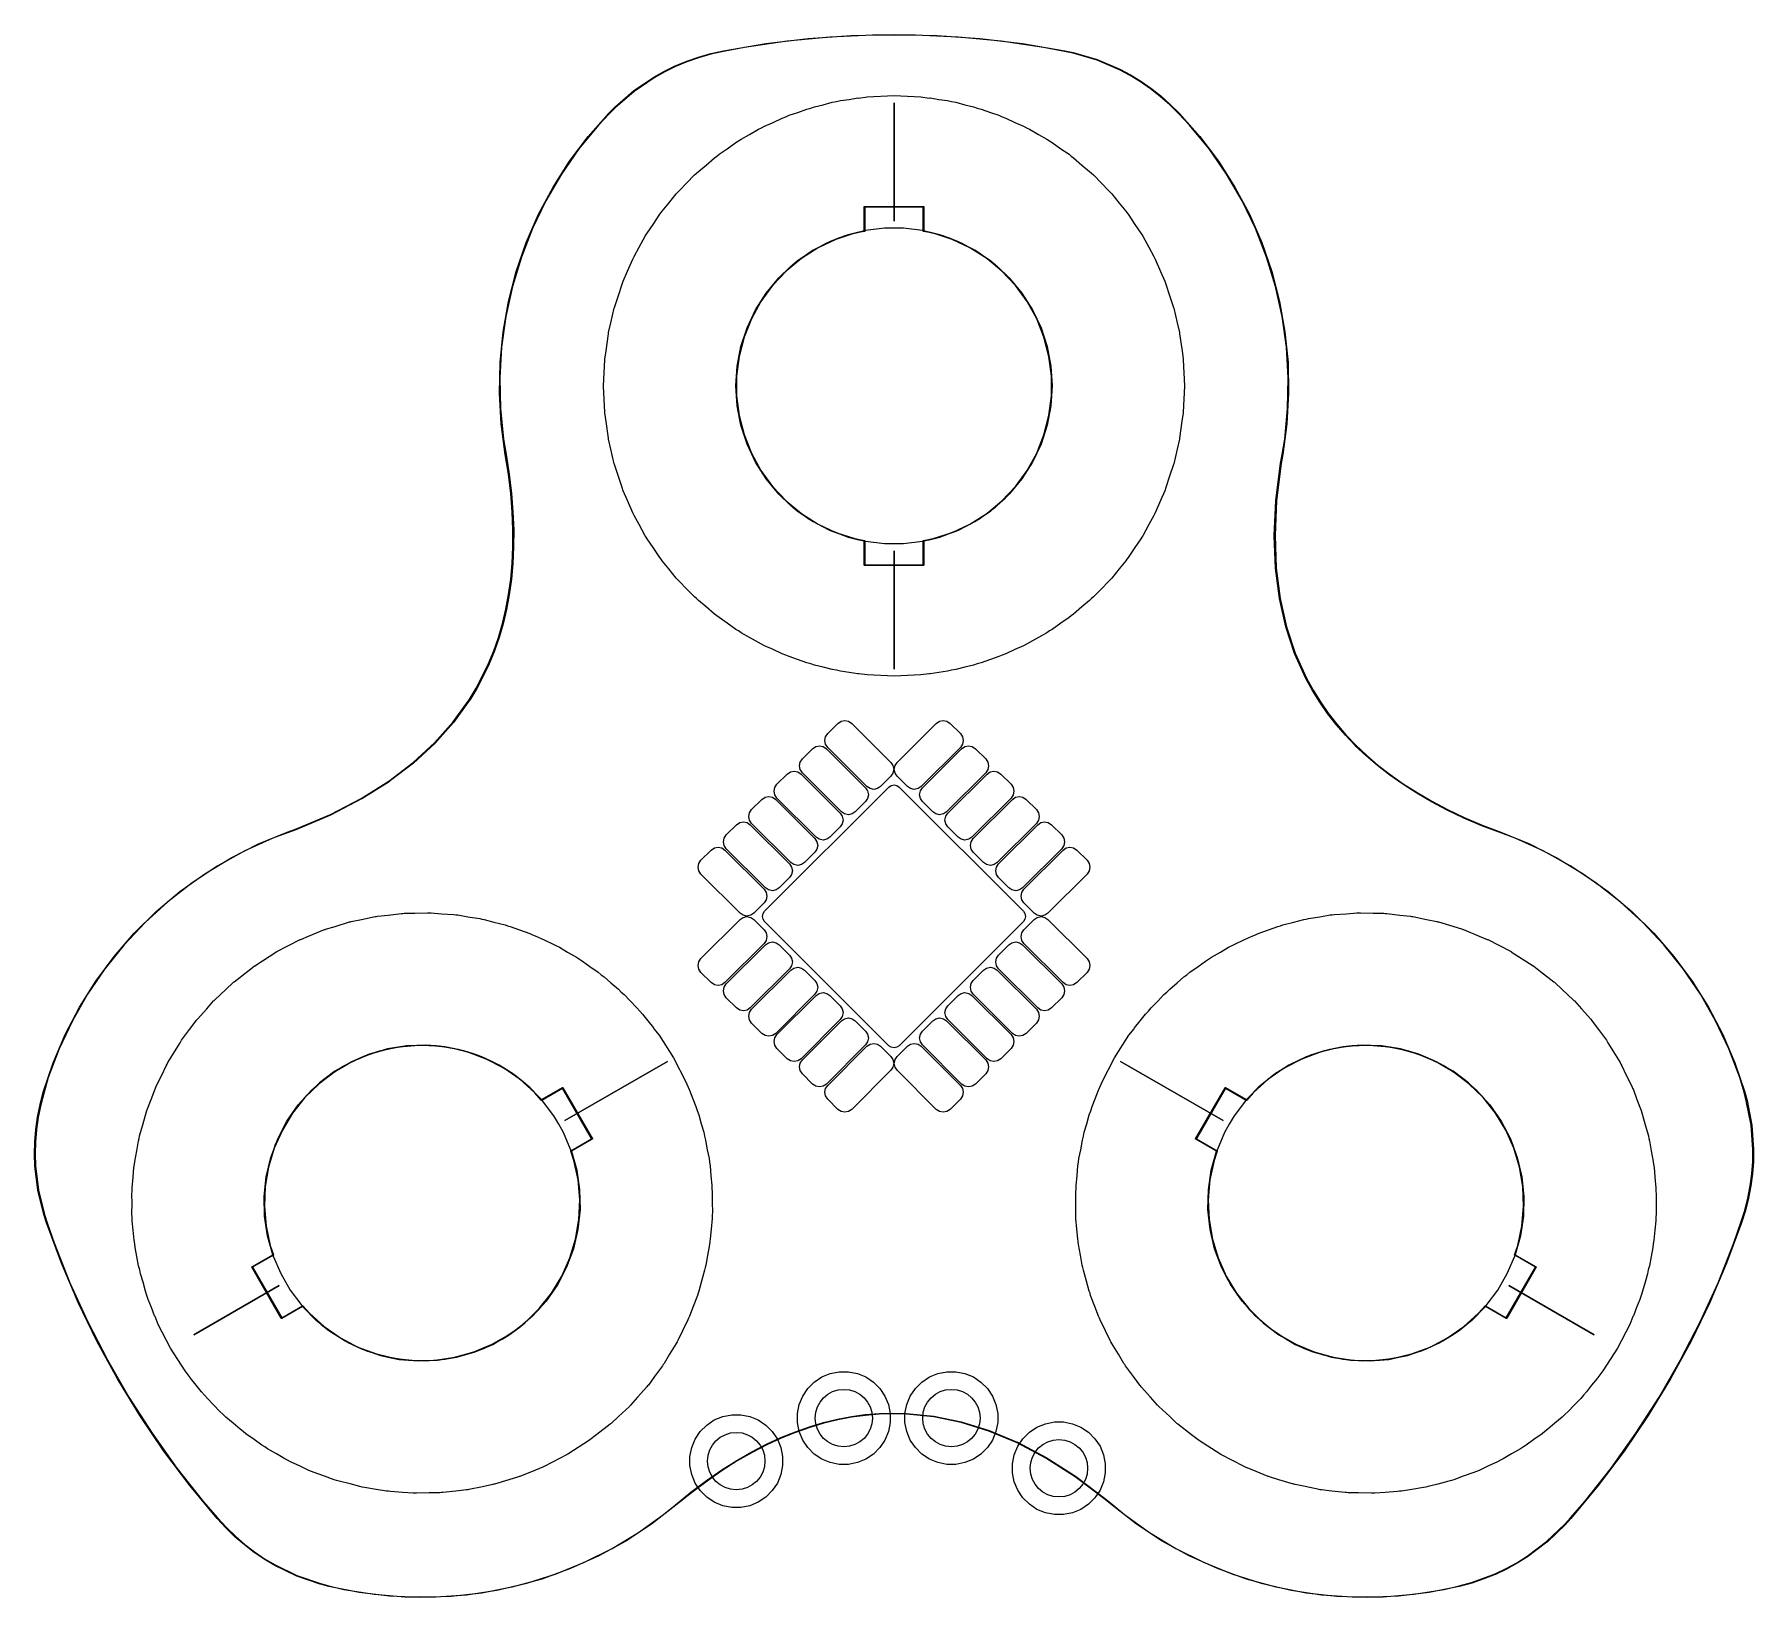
# Model space of a CAD drawing. Extents: x 128 to 152, y -99.3 to -77.5.
import ezdxf

# ---------------------------------------------------------------- set-up
doc = ezdxf.new("R2010")
doc.units = 0
doc.layers.add('BLACK', color=7, linetype='CONTINUOUS')

msp = doc.modelspace()

# ---------------------------------------------------------------- linework, layer by layer
at = {"layer": 'BLACK', "linetype": 'CONTINUOUS'}
for p, q in [((137.619748, -77.723634), (138.210022, -77.623784)), ((137.915356, -77.676493), (137.621652, -77.733452)), ((138.507546, -77.590844), (137.915356, -77.676493)), ((138.210022, -77.623784), (138.804397, -77.552298)), ((139.103157, -77.533635), (138.507546, -77.590844)), ((138.804397, -77.552298), (139.401513, -77.509341)), ((139.700824, -77.504998), (139.103157, -77.533635)), ((139.401513, -77.509341), (140, -77.495011)), ((140.299176, -77.504998), (139.700824, -77.504998)), ((140, -77.495011), (140.598487, -77.509341)), ((140.896843, -77.533635), (140.299176, -77.504998)), ((140.598487, -77.509341), (141.195603, -77.552298)), ((141.492454, -77.590844), (140.896843, -77.533635)), ((141.195603, -77.552298), (141.789978, -77.623784)), ((142.084644, -77.676493), (141.492454, -77.590844)), ((141.789978, -77.623784), (142.380252, -77.723634)), ((142.378348, -77.733452), (142.084644, -77.676493)), ((136.949782, -77.933946), (137.108408, -77.868274)), ((137.1121, -77.877569), (136.953741, -77.94313)), ((137.108408, -77.868274), (137.108554, -77.868244)), ((137.108554, -77.868244), (137.108682, -77.86817)), ((137.108682, -77.86817), (137.272196, -77.811443)), ((137.275334, -77.820939), (137.1121, -77.877569)), ((137.272196, -77.811443), (137.272339, -77.811423)), ((137.272339, -77.811423), (137.272471, -77.811356)), ((137.272471, -77.811356), (137.443389, -77.762938)), ((137.445989, -77.772595), (137.275334, -77.820939)), ((137.443389, -77.762938), (137.443533, -77.762926)), ((137.443533, -77.762926), (137.443664, -77.762869)), ((137.443664, -77.762869), (137.619612, -77.723662)), ((137.621652, -77.733452), (137.445989, -77.772595)), ((137.619612, -77.723662), (137.619699, -77.72366)), ((137.619699, -77.72366), (137.619748, -77.723633)), ((137.619748, -77.723633), (137.619748, -77.723634)), ((142.497496, -77.758871), (142.378348, -77.733451)), ((142.378348, -77.733451), (142.378348, -77.733452)), ((142.380252, -77.723634), (142.380252, -77.723633)), ((142.380252, -77.723633), (142.380284, -77.723651)), ((142.380284, -77.723651), (142.380343, -77.723652)), ((142.380343, -77.723652), (142.499768, -77.749131)), ((142.831223, -77.856704), (142.497496, -77.758871)), ((142.499768, -77.749131), (142.499942, -77.749206)), ((142.499942, -77.749206), (142.500131, -77.749223)), ((142.500131, -77.749223), (142.834319, -77.847191)), ((143.143764, -77.989142), (142.831223, -77.856704)), ((142.834319, -77.847191), (142.834576, -77.847325)), ((142.834576, -77.847325), (142.834863, -77.847385)), ((142.834863, -77.847385), (143.147864, -77.980018)), ((136.367927, -78.28295), (136.648632, -78.091205)), ((136.65409, -78.099587), (136.373803, -78.291046)), ((136.648632, -78.091205), (136.648838, -78.091117)), ((136.648838, -78.091117), (136.649008, -78.090972)), ((136.649008, -78.090972), (136.796725, -78.008187)), ((136.801481, -78.016984), (136.65409, -78.099587)), ((136.796725, -78.008187), (136.796867, -78.00814)), ((136.796867, -78.00814), (136.796987, -78.00805)), ((136.796987, -78.00805), (136.949513, -77.934067)), ((136.953741, -77.94313), (136.801481, -78.016984)), ((136.949513, -77.934067), (136.949657, -77.934029)), ((136.949657, -77.934029), (136.949782, -77.933946)), ((143.292888, -78.068544), (143.143764, -77.989142)), ((143.147864, -77.980018), (143.14805, -77.980144)), ((143.14805, -77.980144), (143.148263, -77.980209)), ((143.148263, -77.980209), (143.297729, -78.059793)), ((143.437313, -78.156788), (143.292888, -78.068544)), ((143.297729, -78.059793), (143.297843, -78.059886)), ((143.297843, -78.059886), (143.297986, -78.059939)), ((143.297986, -78.059939), (143.442643, -78.148325)), ((143.57802, -78.254624), (143.437313, -78.156788)), ((143.442643, -78.148325), (143.442754, -78.148428)), ((143.442754, -78.148428), (143.44289, -78.148487)), ((143.44289, -78.148487), (143.583848, -78.246497)), ((136.10449, -78.511605), (136.367469, -78.283304)), ((136.373803, -78.291046), (136.111184, -78.519037)), ((136.367469, -78.283304), (136.367721, -78.283159)), ((136.367721, -78.283159), (136.367927, -78.28295)), ((139.255813, -78.418959), (139.373505, -78.402541)), ((139.373505, -78.402541), (139.497664, -78.381286)), ((139.497664, -78.381286), (139.509534, -78.383566)), ((139.509534, -78.383566), (139.626312, -78.367277)), ((139.626312, -78.367277), (140, -78.35)), ((140, -78.35), (140, -78.350012)), ((140, -78.350012), (140.373686, -78.367289)), ((140.373686, -78.367289), (140.490418, -78.383572)), ((140.490418, -78.383572), (140.502336, -78.381283)), ((140.502336, -78.381283), (140.502336, -78.381284)), ((140.502336, -78.381284), (140.626947, -78.402617)), ((140.626947, -78.402617), (140.744184, -78.418971)), ((143.713859, -78.361397), (143.57802, -78.254624)), ((143.583848, -78.246497), (143.58395, -78.246603)), ((143.58395, -78.246603), (143.584084, -78.246671)), ((143.584084, -78.246671), (143.720155, -78.353626)), ((143.846718, -78.478875), (143.713859, -78.361397)), ((143.720155, -78.353626), (143.72025, -78.353737)), ((143.72025, -78.353737), (143.720377, -78.353811)), ((143.720377, -78.353811), (143.853456, -78.471485)), ((135.733872, -78.920747), (136.018187, -78.598656)), ((136.02533, -78.605655), (135.877205, -78.760739)), ((136.018187, -78.598656), (136.018193, -78.598662)), ((136.018193, -78.598662), (136.018226, -78.598643)), ((136.018226, -78.598643), (136.018259, -78.598595)), ((136.018259, -78.598595), (136.104217, -78.511861)), ((136.025361, -78.605635), (136.02533, -78.605655)), ((136.111184, -78.519037), (136.025361, -78.605635)), ((136.104217, -78.511861), (136.104373, -78.511755)), ((136.104373, -78.511755), (136.10449, -78.511605)), ((138.439427, -78.662752), (138.489424, -78.64448)), ((138.489424, -78.64448), (138.536969, -78.623488)), ((138.536969, -78.623488), (138.656495, -78.583426)), ((138.656495, -78.583426), (138.783198, -78.537125)), ((138.783198, -78.537125), (138.838635, -78.52238)), ((138.838635, -78.52238), (138.891663, -78.504607)), ((138.891663, -78.504607), (139.010877, -78.476567)), ((139.010877, -78.476567), (139.136907, -78.443047)), ((139.136907, -78.443047), (139.197509, -78.432671)), ((139.197509, -78.432671), (139.255813, -78.418959)), ((140, -78.450013), (139.999998, -80.1)), ((140.000001, -80.10001), (140, -78.450013)), ((140.744184, -78.418971), (140.802262, -78.43263)), ((140.802262, -78.43263), (140.863093, -78.443045)), ((140.863093, -78.443045), (140.989583, -78.476688)), ((140.989583, -78.476688), (141.108333, -78.504618)), ((141.108333, -78.504618), (141.161156, -78.522322)), ((141.161156, -78.522322), (141.216802, -78.537123)), ((141.216802, -78.537123), (141.34398, -78.583599)), ((141.34398, -78.583599), (141.463026, -78.623499)), ((141.463026, -78.623499), (141.510378, -78.644407)), ((141.510378, -78.644407), (141.560572, -78.66275)), ((143.974606, -78.605603), (143.846718, -78.478875)), ((143.853456, -78.471485), (143.853543, -78.471599)), ((143.853543, -78.471599), (143.853663, -78.471679)), ((143.853663, -78.471679), (143.98171, -78.598564)), ((144.122789, -78.760745), (143.974606, -78.605603)), ((143.98171, -78.598564), (143.981758, -78.598635)), ((143.981758, -78.598635), (143.981807, -78.598662)), ((143.981807, -78.598662), (143.981806, -78.598663)), ((143.981806, -78.598663), (144.266121, -78.920753)), ((135.877205, -78.760739), (135.605959, -79.093331)), ((137.984125, -78.891911), (138.108402, -78.818901)), ((138.108402, -78.818901), (138.152824, -78.797946)), ((138.152824, -78.797946), (138.194757, -78.77459)), ((138.194757, -78.77459), (138.313296, -78.722249)), ((138.313296, -78.722249), (138.439427, -78.662752)), ((141.560572, -78.66275), (141.687207, -78.722485)), ((141.687207, -78.722485), (141.805237, -78.774601)), ((141.805237, -78.774601), (141.846986, -78.797855)), ((141.846986, -78.797855), (141.891598, -78.818899)), ((141.891598, -78.818899), (142.016379, -78.892206)), ((144.394034, -79.093336), (144.122789, -78.760745)), ((135.605959, -79.093331), (135.361475, -79.446062)), ((135.47554, -79.264029), (135.733872, -78.920747)), ((137.559326, -79.168033), (137.671751, -79.091019)), ((137.671751, -79.091019), (137.792825, -79.004297)), ((137.792825, -79.004297), (137.831633, -78.981497)), ((137.831633, -78.981497), (137.867946, -78.956623)), ((137.867946, -78.956623), (137.984125, -78.891911)), ((142.016379, -78.892206), (142.132047, -78.956632)), ((142.132047, -78.956632), (142.168203, -78.9814)), ((142.168203, -78.9814), (142.207175, -79.004295)), ((142.207175, -79.004295), (142.328771, -79.091392)), ((142.328771, -79.091392), (142.440666, -79.168042)), ((144.266121, -78.920753), (144.524452, -79.264034)), ((144.638517, -79.446067), (144.394034, -79.093336)), ((135.244766, -79.626411), (135.47554, -79.264029)), ((137.271529, -79.407017), (137.378776, -79.317959)), ((137.378776, -79.317959), (137.495274, -79.217427)), ((137.495274, -79.217427), (137.528524, -79.19361)), ((137.528524, -79.19361), (137.559326, -79.168033)), ((142.440666, -79.168042), (142.471318, -79.193495)), ((142.471318, -79.193495), (142.504725, -79.217424)), ((142.504725, -79.217424), (142.621783, -79.31844)), ((142.621783, -79.31844), (142.728462, -79.407026)), ((144.524452, -79.264034), (144.755226, -79.626416)), ((135.361475, -79.446062), (135.145243, -79.816785)), ((137.00701, -79.671537), (137.107634, -79.570911)), ((137.107634, -79.570911), (137.21818, -79.456548)), ((137.21818, -79.456548), (137.246041, -79.432504)), ((137.246041, -79.432504), (137.271529, -79.407017)), ((142.728462, -79.407026), (142.753813, -79.432377)), ((142.753813, -79.432377), (142.78182, -79.456546)), ((142.78182, -79.456546), (142.892938, -79.571502)), ((142.892938, -79.571502), (142.99298, -79.671544)), ((144.854749, -79.816789), (144.638517, -79.446067)), ((135.145243, -79.816785), (134.95858, -80.203241)), ((135.042954, -80.005686), (135.244766, -79.626411)), ((136.768026, -79.959335), (136.860607, -79.847843)), ((136.860607, -79.847843), (136.963805, -79.71971)), ((136.963805, -79.71971), (136.986531, -79.696198)), ((136.986531, -79.696198), (137.00701, -79.671537)), ((142.99298, -79.671544), (143.013339, -79.696062)), ((143.013339, -79.696062), (143.036195, -79.719707)), ((143.036195, -79.719707), (143.139973, -79.848561)), ((144.755226, -79.626416), (144.957038, -80.00569)), ((145.041412, -80.203245), (144.854749, -79.816789)), ((134.871333, -80.399544), (135.042954, -80.005686)), ((136.63973, -80.146624), (136.734227, -80.004761)), ((136.734227, -80.004761), (136.752168, -79.982484)), ((136.752168, -79.982484), (136.768026, -79.959335)), ((139.583355, -79.9), (139.583736, -79.898087)), ((139.583355, -80.234985), (139.583355, -79.9)), ((139.583736, -79.898087), (139.586442, -79.895381)), ((139.586442, -79.895381), (139.588355, -79.895)), ((139.588355, -79.895), (140.411645, -79.89501)), ((140.406645, -79.905009), (139.593355, -79.905)), ((139.593355, -79.905), (139.593355, -80.238855)), ((140.406645, -80.238865), (140.406645, -79.905009)), ((140.411645, -79.89501), (140.413558, -79.895391)), ((140.413558, -79.895391), (140.416264, -79.898097)), ((140.416264, -79.898097), (140.416645, -79.90001)), ((140.416645, -79.90001), (140.416645, -80.234995)), ((143.139973, -79.848561), (143.231963, -79.959341)), ((143.231963, -79.959341), (143.247721, -79.982345)), ((143.247721, -79.982345), (143.265773, -80.004759)), ((143.265773, -80.004759), (143.360846, -80.147488)), ((144.957038, -80.00569), (145.128658, -80.399548)), ((134.95858, -80.203241), (134.802623, -80.603077)), ((136.446856, -80.465015), (136.531321, -80.309375)), ((136.531321, -80.309375), (136.544909, -80.288975)), ((136.544909, -80.288975), (136.556617, -80.267956)), ((136.556617, -80.267956), (136.63973, -80.146624)), ((139.061605, -80.404645), (139.319141, -80.30275)), ((139.453605, -80.269613), (139.190854, -80.354913)), ((139.360999, -80.291658), (139.238852, -80.335765)), ((139.319141, -80.30275), (139.583355, -80.234985)), ((139.492145, -80.259333), (139.360999, -80.291658)), ((139.589291, -80.243767), (139.453605, -80.269613)), ((139.511111, -80.255019), (139.492145, -80.259333)), ((139.512143, -80.254404), (139.511111, -80.255021)), ((139.511111, -80.255021), (139.511111, -80.255019)), ((139.602713, -80.232081), (139.512143, -80.254404)), ((139.589824, -80.243474), (139.589291, -80.243767)), ((139.590268, -80.243474), (139.589824, -80.243474)), ((139.590809, -80.242932), (139.590268, -80.243474)), ((139.591999, -80.242279), (139.590809, -80.242932)), ((139.592475, -80.241266), (139.591999, -80.242279)), ((139.592974, -80.240768), (139.592475, -80.241266)), ((139.593167, -80.239796), (139.592974, -80.240768)), ((139.593315, -80.239483), (139.593167, -80.239796)), ((139.593355, -80.238855), (139.593273, -80.239264)), ((139.593273, -80.239264), (139.593315, -80.239483)), ((139.866924, -80.2), (139.602713, -80.232081)), ((139.999969, -80.2), (139.866924, -80.2)), ((140, -80.20001), (139.999969, -80.2)), ((139.999998, -80.1), (140, -80.1)), ((140, -80.1), (140, -80.10001)), ((140, -80.10001), (140.000001, -80.10001)), ((140.000009, -80.20001), (140, -80.200013)), ((140, -80.200013), (140, -80.20001)), ((140.133075, -80.20001), (140.000009, -80.20001)), ((140.397285, -80.232091), (140.133075, -80.20001)), ((140.487894, -80.254424), (140.397285, -80.232091)), ((140.406726, -80.239274), (140.406645, -80.238865)), ((140.406685, -80.239493), (140.406726, -80.239274)), ((140.406832, -80.239806), (140.406685, -80.239493)), ((140.407026, -80.240778), (140.406832, -80.239806)), ((140.407524, -80.241276), (140.407026, -80.240778)), ((140.408001, -80.242289), (140.407524, -80.241276)), ((140.40919, -80.242942), (140.408001, -80.242289)), ((140.409732, -80.243484), (140.40919, -80.242942)), ((140.410176, -80.243484), (140.409732, -80.243484)), ((140.410709, -80.243777), (140.410176, -80.243484)), ((140.546395, -80.269623), (140.410709, -80.243777)), ((140.416645, -80.234995), (140.680858, -80.302761)), ((140.488889, -80.255018), (140.487894, -80.254424)), ((140.488889, -80.255019), (140.488889, -80.255018)), ((140.507314, -80.259211), (140.488889, -80.255019)), ((140.639085, -80.291689), (140.507314, -80.259211)), ((140.809145, -80.354924), (140.546395, -80.269623)), ((140.760572, -80.335557), (140.639085, -80.291689)), ((140.680858, -80.302761), (140.938394, -80.404656)), ((143.360846, -80.147488), (143.443372, -80.267961)), ((143.443372, -80.267961), (143.454996, -80.288831)), ((143.454996, -80.288831), (143.468679, -80.309372)), ((143.468679, -80.309372), (143.553721, -80.466077)), ((145.197369, -80.60308), (145.041412, -80.203245)), ((134.73095, -80.805586), (134.871333, -80.399544)), ((136.374585, -80.594767), (136.446856, -80.465015)), ((138.594777, -80.700773), (138.818874, -80.538021)), ((138.940869, -80.472479), (138.707594, -80.620454)), ((138.871892, -80.507481), (138.764702, -80.579464)), ((138.818874, -80.538021), (139.061605, -80.404645)), ((138.994321, -80.443225), (138.871892, -80.507481)), ((139.190854, -80.354913), (138.940869, -80.472479)), ((139.109885, -80.384676), (138.994321, -80.443225)), ((139.238852, -80.335765), (139.109885, -80.384676)), ((140.890196, -80.384717), (140.760572, -80.335557)), ((141.059129, -80.472489), (140.809145, -80.354924)), ((141.005055, -80.442909), (140.890196, -80.384717)), ((140.938394, -80.404656), (141.181124, -80.538031)), ((141.128185, -80.507533), (141.005055, -80.442909)), ((141.292404, -80.620465), (141.059129, -80.472489)), ((141.234614, -80.579006), (141.128185, -80.507533)), ((141.181124, -80.538031), (141.40522, -80.700783)), ((143.553721, -80.466077), (143.625403, -80.594771)), ((145.128658, -80.399548), (145.269042, -80.805589)), ((134.622658, -81.221339), (134.73095, -80.805586)), ((134.802623, -80.603077), (134.67832, -81.013858)), ((136.223484, -80.936979), (136.28361, -80.800805)), ((136.28361, -80.800805), (136.356743, -80.631063)), ((136.356743, -80.631063), (136.366484, -80.613111)), ((136.366484, -80.613111), (136.374585, -80.594767)), ((138.494709, -80.796506), (138.305572, -80.997855)), ((138.39285, -80.890333), (138.594777, -80.700773)), ((138.553377, -80.742426), (138.449123, -80.834788)), ((138.707594, -80.620454), (138.494709, -80.796506)), ((138.65055, -80.658258), (138.553377, -80.742426)), ((138.764702, -80.579464), (138.65055, -80.658258)), ((141.349523, -80.658322), (141.234614, -80.579006)), ((141.505288, -80.796517), (141.292404, -80.620465)), ((141.445941, -80.741836), (141.349523, -80.658322)), ((141.40522, -80.700783), (141.607146, -80.890344)), ((141.550931, -80.834849), (141.445941, -80.741836)), ((141.694424, -80.997866), (141.505288, -80.796517)), ((143.625403, -80.594771), (143.633438, -80.612969)), ((143.633438, -80.612969), (143.643256, -80.63106)), ((143.643256, -80.63106), (143.716957, -80.802121)), ((143.716957, -80.802121), (143.776504, -80.936982)), ((145.321671, -81.01386), (145.197369, -80.60308)), ((145.269042, -80.805589), (145.377333, -81.221341)), ((134.67832, -81.013858), (134.586431, -81.433081)), ((136.151323, -81.152278), (136.211921, -80.967198)), ((136.211921, -80.967198), (136.218381, -80.952203)), ((136.218381, -80.952203), (136.223484, -80.936979)), ((138.305572, -80.997855), (138.143168, -81.221326)), ((138.270598, -81.034455), (138.197774, -81.138177)), ((138.216279, -81.103711), (138.39285, -80.890333)), ((138.363458, -80.929636), (138.270598, -81.034455)), ((138.449123, -80.834788), (138.363458, -80.929636)), ((141.635851, -80.928873), (141.550931, -80.834849)), ((141.607146, -80.890344), (141.783716, -81.103722)), ((141.729454, -81.03453), (141.635851, -80.928873)), ((141.856827, -81.221337), (141.694424, -80.997866)), ((141.801483, -81.137118), (141.729454, -81.03453)), ((143.776504, -80.936982), (143.781557, -80.952058)), ((143.781557, -80.952058), (143.788079, -80.967196)), ((143.788079, -80.967196), (143.849236, -81.153988)), ((145.41356, -81.433083), (145.321671, -81.01386)), ((134.547118, -81.644271), (134.622658, -81.221339)), ((136.104604, -81.291674), (136.151323, -81.152278)), ((138.143168, -81.221326), (138.01006, -81.463393)), ((138.117603, -81.254325), (138.058768, -81.364707)), ((138.06785, -81.33754), (138.216279, -81.103711)), ((138.197774, -81.138177), (138.117603, -81.254325)), ((141.783716, -81.103722), (141.932145, -81.337551)), ((141.882437, -81.254401), (141.801483, -81.137118)), ((141.989935, -81.463404), (141.856827, -81.221337)), ((141.94049, -81.363316), (141.882437, -81.254401)), ((143.849236, -81.153988), (143.895384, -81.291675)), ((145.377333, -81.221341), (145.452873, -81.644273)), ((134.586431, -81.433081), (134.527514, -81.858193)), ((136.018957, -81.655824), (136.051113, -81.5191)), ((136.051113, -81.5191), (136.098036, -81.315035)), ((136.098036, -81.315035), (136.101847, -81.303392)), ((136.101847, -81.303392), (136.104604, -81.291674)), ((138.01006, -81.463393), (137.908346, -81.720236)), ((137.992412, -81.491137), (137.948465, -81.605362)), ((137.949904, -81.588132), (138.06785, -81.33754)), ((138.058768, -81.364707), (137.992412, -81.491137)), ((141.932145, -81.337551), (142.05009, -81.588143)), ((142.007618, -81.491218), (141.94049, -81.363316)), ((142.091647, -81.720247), (141.989935, -81.463404)), ((142.050792, -81.603437), (142.007618, -81.491218)), ((143.895384, -81.291675), (143.898107, -81.303252)), ((143.898107, -81.303252), (143.901964, -81.315033)), ((143.901964, -81.315033), (143.949447, -81.521538)), ((143.949447, -81.521538), (143.981031, -81.655825)), ((145.472477, -81.858194), (145.41356, -81.433083)), ((134.50479, -82.071806), (134.547118, -81.644271)), ((135.983803, -81.907839), (136.016018, -81.671734)), ((136.016018, -81.671734), (136.017847, -81.663776)), ((136.017847, -81.663776), (136.018957, -81.655824)), ((137.908346, -81.720236), (137.839632, -81.987804)), ((137.864302, -81.851532), (137.949904, -81.588132)), ((137.896872, -81.741404), (137.868559, -81.854714)), ((137.948465, -81.605362), (137.896872, -81.741404)), ((142.05009, -81.588143), (142.135691, -81.851543)), ((142.103146, -81.741481), (142.050792, -81.603437)), ((142.16036, -81.987814), (142.091647, -81.720247)), ((142.13073, -81.851876), (142.103146, -81.741481)), ((143.981031, -81.655825), (143.98212, -81.663634)), ((143.98212, -81.663634), (143.983982, -81.671731)), ((143.983982, -81.671731), (144.01675, -81.911893)), ((145.452873, -81.644273), (145.495201, -82.071807)), ((134.527514, -81.858193), (134.501927, -82.286605)), ((135.967276, -82.026324), (135.983803, -81.907839)), ((137.839632, -81.987804), (137.805002, -82.261875)), ((137.812394, -82.123586), (137.864302, -81.851532)), ((137.832397, -82.001434), (137.820189, -82.100652)), ((137.868559, -81.854714), (137.832397, -82.001434)), ((142.167611, -82.001509), (142.13073, -81.851876)), ((142.135691, -81.851543), (142.187597, -82.123596)), ((142.194989, -82.261885), (142.16036, -81.987814)), ((142.179081, -82.094731), (142.167611, -82.001509)), ((144.01675, -81.911893), (144.032712, -82.026323)), ((145.498064, -82.286606), (145.472477, -81.858194)), ((134.495931, -82.50134), (134.50479, -82.071806)), ((135.950044, -82.399058), (135.966538, -82.03438)), ((135.966538, -82.03438), (135.96709, -82.030327)), ((135.96709, -82.030327), (135.967276, -82.026324)), ((137.795, -82.399987), (137.812394, -82.123586)), ((137.820189, -82.100652), (137.8, -82.266933)), ((142.19999, -82.266932), (142.179081, -82.094731)), ((142.187597, -82.123596), (142.204986, -82.399959)), ((144.032712, -82.026323), (144.03289, -82.03019)), ((144.03289, -82.03019), (144.033462, -82.034377)), ((144.033462, -82.034377), (144.05, -82.400008)), ((145.495201, -82.071807), (145.50406, -82.50134)), ((134.501927, -82.286605), (134.509828, -82.715708)), ((135.950404, -82.408963), (135.949991, -82.400011)), ((135.949991, -82.400011), (135.95, -82.400011)), ((135.95, -82.40001), (135.950044, -82.399058)), ((135.95, -82.400011), (135.95, -82.40001)), ((135.966538, -82.765643), (135.950404, -82.408963)), ((137.795, -82.39999), (137.795, -82.399987)), ((137.795, -82.4), (137.795001, -82.39999)), ((137.795001, -82.39999), (137.795, -82.39999)), ((137.795013, -82.40004), (137.795, -82.4)), ((137.812403, -82.676404), (137.795013, -82.40004)), ((137.8, -82.400011), (137.799991, -82.422479)), ((137.799991, -82.422479), (137.799992, -82.533088)), ((137.8, -82.400009), (137.799999, -82.40001)), ((137.799999, -82.40001), (137.8, -82.400011)), ((137.8, -82.266933), (137.8, -82.400009)), ((137.805002, -82.261875), (137.805, -82.39999)), ((137.805, -82.39999), (137.80501, -82.39999)), ((137.80501, -82.39999), (137.805011, -82.538115)), ((142.204999, -82.400012), (142.187606, -82.676414)), ((142.19499, -82.40001), (142.194989, -82.261885)), ((142.195, -82.40001), (142.19499, -82.40001)), ((142.194998, -82.538125), (142.195, -82.40001)), ((142.19999, -82.400007), (142.19999, -82.266932)), ((142.2, -82.400007), (142.19999, -82.400007)), ((142.199999, -82.533086), (142.2, -82.400011)), ((142.2, -82.400009), (142.2, -82.400007)), ((142.2, -82.400011), (142.2, -82.400009)), ((142.204986, -82.399959), (142.205, -82.4)), ((142.205, -82.4), (142.204999, -82.40001)), ((142.204999, -82.40001), (142.205, -82.40001)), ((142.205, -82.40001), (142.204999, -82.400012)), ((144.049956, -82.400958), (144.033462, -82.76564)), ((144.05, -82.400009), (144.049956, -82.400958)), ((144.05, -82.400008), (144.05, -82.400009)), ((145.490163, -82.715708), (145.498064, -82.286606)), ((134.520595, -82.930256), (134.495931, -82.50134)), ((134.509828, -82.715708), (134.551167, -83.142888)), ((137.799992, -82.533088), (137.819644, -82.694932)), ((137.805011, -82.538115), (137.83964, -82.812186)), ((137.864309, -82.948457), (137.812403, -82.676404)), ((137.819644, -82.694932), (137.832405, -82.798642)), ((142.187606, -82.676414), (142.135698, -82.948468)), ((142.160368, -82.812196), (142.194998, -82.538125)), ((142.167606, -82.798555), (142.179617, -82.700936)), ((142.179617, -82.700936), (142.199999, -82.533086)), ((145.448824, -83.142887), (145.490163, -82.715708)), ((145.50406, -82.50134), (145.479396, -82.930255)), ((134.578618, -83.355837), (134.520595, -82.930256)), ((135.96708, -82.769617), (135.966538, -82.765643)), ((135.967269, -82.773698), (135.96708, -82.769617)), ((135.984079, -82.894205), (135.967269, -82.773698)), ((136.016018, -83.128289), (135.984079, -82.894205)), ((137.832405, -82.798642), (137.868209, -82.943902)), ((137.83964, -82.812186), (137.908353, -83.079753)), ((137.94991, -83.211857), (137.864309, -82.948457)), ((137.868209, -82.943902), (137.896879, -83.058639)), ((142.135698, -82.948468), (142.050096, -83.211868)), ((142.091654, -83.079764), (142.160368, -82.812196)), ((142.10314, -83.058561), (142.131059, -82.94683)), ((142.131059, -82.94683), (142.167606, -82.798555)), ((144.01628, -82.891568), (143.983982, -83.128286)), ((144.032723, -82.773695), (144.01628, -82.891568)), ((144.032907, -82.769703), (144.032723, -82.773695)), ((144.033462, -82.76564), (144.032907, -82.769703)), ((145.479396, -82.930255), (145.421372, -83.355839)), ((134.551167, -83.142888), (134.588481, -83.354207)), ((136.017835, -83.136193), (136.016018, -83.128289)), ((136.018952, -83.144197), (136.017835, -83.136193)), ((136.051295, -83.281713), (136.018952, -83.144197)), ((137.896879, -83.058639), (137.94832, -83.194277)), ((137.908353, -83.079753), (138.010065, -83.336596)), ((137.94832, -83.194277), (137.992416, -83.30889)), ((141.98994, -83.336607), (142.091654, -83.079764)), ((142.007613, -83.308813), (142.050981, -83.196093)), ((142.050981, -83.196093), (142.10314, -83.058561)), ((143.98104, -83.144193), (143.949068, -83.280127)), ((143.982143, -83.13628), (143.98104, -83.144193)), ((143.983982, -83.128286), (143.982143, -83.13628)), ((145.41151, -83.354205), (145.448824, -83.142887)), ((134.578618, -83.355855), (134.578618, -83.355837)), ((134.622303, -83.632391), (134.578618, -83.355855)), ((134.588481, -83.354207), (134.588476, -83.354241)), ((134.588476, -83.354241), (134.588496, -83.354295)), ((134.588496, -83.354295), (134.632193, -83.630905)), ((136.098036, -83.484987), (136.051295, -83.281713)), ((138.067855, -83.462449), (137.94991, -83.211857)), ((137.992416, -83.30889), (138.058801, -83.435375)), ((138.010065, -83.336596), (138.143173, -83.578663)), ((138.058801, -83.435375), (138.117595, -83.54568)), ((141.856832, -83.578674), (141.98994, -83.336607)), ((141.882441, -83.545609), (141.940526, -83.436636)), ((142.050096, -83.211868), (141.93215, -83.46246)), ((141.940526, -83.436636), (142.007613, -83.308813)), ((143.949068, -83.280127), (143.901964, -83.484985)), ((145.390602, -83.478572), (145.411512, -83.354246)), ((145.421374, -83.355904), (145.400479, -83.480135)), ((145.411519, -83.354207), (145.41151, -83.354205)), ((145.411512, -83.354246), (145.411521, -83.354222)), ((145.411521, -83.354222), (145.411519, -83.354207)), ((145.421372, -83.355839), (145.421374, -83.355904)), ((134.654667, -83.902249), (134.622303, -83.632391)), ((134.632193, -83.630905), (134.632189, -83.631001)), ((134.632189, -83.631001), (134.632218, -83.63109)), ((134.632218, -83.63109), (134.664609, -83.901172)), ((136.101835, -83.49659), (136.098036, -83.484987)), ((136.1046, -83.508346), (136.101835, -83.49659)), ((136.151425, -83.648054), (136.1046, -83.508346)), ((136.211921, -83.832824), (136.151425, -83.648054)), ((138.216284, -83.696278), (138.067855, -83.462449)), ((138.117595, -83.54568), (138.197976, -83.66213)), ((138.143173, -83.578663), (138.305576, -83.802134)), ((138.197976, -83.66213), (138.270579, -83.765537)), ((141.694428, -83.802145), (141.856832, -83.578674)), ((141.729465, -83.765473), (141.801397, -83.663022)), ((141.93215, -83.46246), (141.783721, -83.696289)), ((141.801397, -83.663022), (141.882441, -83.545609)), ((143.848945, -83.646917), (143.788079, -83.832822)), ((143.895392, -83.508342), (143.848945, -83.646917)), ((143.898134, -83.49668), (143.895392, -83.508342)), ((143.901964, -83.484985), (143.898134, -83.49668)), ((145.326072, -84.001791), (145.390571, -83.478789)), ((145.400479, -83.480135), (145.33602, -84.002815)), ((145.390571, -83.478789), (145.390605, -83.478684)), ((145.390605, -83.478684), (145.390602, -83.478572)), ((134.675293, -84.158175), (134.654667, -83.902249)), ((134.664609, -83.901172), (134.664601, -83.901269)), ((134.664601, -83.901269), (134.664629, -83.901366)), ((134.664629, -83.901366), (134.685269, -84.157469)), ((136.218376, -83.847807), (136.211921, -83.832824)), ((136.223482, -83.86304), (136.218376, -83.847807)), ((136.283626, -83.999252), (136.223482, -83.86304)), ((138.392854, -83.909656), (138.216284, -83.696278)), ((138.270579, -83.765537), (138.363767, -83.870725)), ((138.305576, -83.802134), (138.494712, -84.003483)), ((138.363767, -83.870725), (138.449092, -83.965197)), ((138.59478, -84.099217), (138.392854, -83.909656)), ((141.60715, -83.909667), (141.405223, -84.099227)), ((141.505291, -84.003494), (141.694428, -83.802145)), ((141.550963, -83.965135), (141.635612, -83.871411)), ((141.783721, -83.696289), (141.60715, -83.909667)), ((141.635612, -83.871411), (141.729465, -83.765473)), ((143.77651, -83.863035), (143.71676, -83.998353)), ((143.781582, -83.847899), (143.77651, -83.863035)), ((143.788079, -83.832822), (143.781582, -83.847899)), ((134.685257, -84.407907), (134.675293, -84.158175)), ((134.685269, -84.157469), (134.685256, -84.157572)), ((134.685256, -84.157572), (134.685281, -84.157672)), ((134.685281, -84.157672), (134.695254, -84.407616)), ((136.356744, -84.16896), (136.283626, -83.999252)), ((138.449092, -83.965197), (138.553789, -84.05795)), ((138.494712, -84.003483), (138.707596, -84.179535)), ((138.553789, -84.05795), (138.6505, -84.141717)), ((138.818876, -84.261969), (138.59478, -84.099217)), ((138.6505, -84.141717), (138.765205, -84.220893)), ((141.405223, -84.099227), (141.181126, -84.261979)), ((141.234243, -84.221262), (141.349558, -84.141666)), ((141.292406, -84.179546), (141.505291, -84.003494)), ((141.349558, -84.141666), (141.445619, -84.058462)), ((141.445619, -84.058462), (141.550963, -83.965135)), ((143.71676, -83.998353), (143.643257, -84.168957)), ((145.303798, -84.488501), (145.326039, -84.002175)), ((145.33602, -84.002815), (145.313797, -84.488757)), ((145.326039, -84.002175), (145.326086, -84.001983)), ((145.326086, -84.001983), (145.326072, -84.001791)), ((136.366486, -84.186913), (136.356744, -84.16896)), ((136.374584, -84.205251), (136.366486, -84.186913)), ((136.446783, -84.334873), (136.374584, -84.205251)), ((136.531321, -84.490648), (136.446783, -84.334873)), ((138.707596, -84.179535), (138.940871, -84.327511)), ((138.765205, -84.220893), (138.871827, -84.292495)), ((139.061606, -84.395344), (138.818876, -84.261969)), ((138.871827, -84.292495), (138.994877, -84.357076)), ((138.940871, -84.327511), (139.190855, -84.445076)), ((138.994877, -84.357076), (139.109804, -84.415303)), ((139.319142, -84.497239), (139.061606, -84.395344)), ((140.938395, -84.395355), (140.680859, -84.49725)), ((140.809146, -84.445087), (141.059131, -84.327521)), ((140.890263, -84.415268), (141.004611, -84.357334)), ((141.181126, -84.261979), (140.938395, -84.395355)), ((141.004611, -84.357334), (141.128238, -84.29245)), ((141.059131, -84.327521), (141.292406, -84.179546)), ((141.128238, -84.29245), (141.234243, -84.221262)), ((143.553574, -84.334212), (143.468679, -84.490645)), ((143.625408, -84.205246), (143.553574, -84.334212)), ((143.633461, -84.187007), (143.625408, -84.205246)), ((143.643257, -84.168957), (143.633461, -84.187007)), ((134.684719, -84.645116), (134.685257, -84.407907)), ((134.695258, -84.407826), (134.694719, -84.645255)), ((134.695254, -84.407616), (134.695237, -84.407721)), ((134.695237, -84.407721), (134.695258, -84.407826)), ((136.544928, -84.511076), (136.531321, -84.490648)), ((136.556617, -84.532061), (136.544928, -84.511076)), ((136.639575, -84.653165), (136.556617, -84.532061)), ((139.109804, -84.415303), (139.239432, -84.464464)), ((139.190855, -84.445076), (139.453605, -84.530377)), ((139.239432, -84.464464), (139.360909, -84.508328)), ((139.583355, -84.565004), (139.319142, -84.497239)), ((139.360909, -84.508328), (139.492719, -84.540816)), ((139.453605, -84.530377), (139.589291, -84.556223)), ((139.492719, -84.540816), (139.511111, -84.545001)), ((139.511111, -84.545001), (139.511111, -84.545002)), ((139.511111, -84.545002), (139.512103, -84.545594)), ((139.512103, -84.545594), (139.602714, -84.567928)), ((139.583355, -84.89999), (139.583355, -84.565004)), ((139.589291, -84.556223), (139.589824, -84.556516)), ((139.589824, -84.556516), (139.590268, -84.556516)), ((139.590268, -84.556516), (139.590809, -84.557057)), ((139.590809, -84.557057), (139.591999, -84.557711)), ((139.591999, -84.557711), (139.592475, -84.558723)), ((139.592475, -84.558723), (139.592974, -84.559222)), ((139.592974, -84.559222), (139.593167, -84.560193)), ((139.593167, -84.560193), (139.593315, -84.560507)), ((139.593315, -84.560507), (139.593273, -84.560725)), ((139.593273, -84.560725), (139.593355, -84.561135)), ((139.593355, -84.561135), (139.593355, -84.89499)), ((139.602714, -84.567928), (139.866924, -84.600009)), ((139.866924, -84.600009), (139.999994, -84.600009)), ((139.999994, -84.600009), (140, -84.600007)), ((140, -84.600007), (140, -84.6)), ((140, -84.6), (140.133075, -84.6)), ((140.133075, -84.6), (140.397285, -84.567919)), ((140.397285, -84.567919), (140.487914, -84.54558)), ((140.406645, -84.561145), (140.406726, -84.560735)), ((140.406645, -84.894999), (140.406645, -84.561145)), ((140.406685, -84.560517), (140.406832, -84.560203)), ((140.406726, -84.560735), (140.406685, -84.560517)), ((140.406832, -84.560203), (140.407026, -84.559232)), ((140.407026, -84.559232), (140.407524, -84.558733)), ((140.407524, -84.558733), (140.408001, -84.557721)), ((140.408001, -84.557721), (140.40919, -84.557067)), ((140.40919, -84.557067), (140.409732, -84.556526)), ((140.409732, -84.556526), (140.410176, -84.556526)), ((140.410176, -84.556526), (140.410709, -84.556233)), ((140.410709, -84.556233), (140.546395, -84.530387)), ((140.680859, -84.49725), (140.416645, -84.565014)), ((140.416645, -84.565014), (140.416645, -84.9)), ((140.487914, -84.54558), (140.488889, -84.544999)), ((140.488889, -84.545001), (140.506786, -84.540929)), ((140.488889, -84.544999), (140.488889, -84.545001)), ((140.506786, -84.540929), (140.639175, -84.508298)), ((140.546395, -84.530387), (140.809146, -84.445087)), ((140.639175, -84.508298), (140.760055, -84.464649)), ((140.760055, -84.464649), (140.890263, -84.415268)), ((143.443376, -84.532055), (143.360742, -84.652685)), ((143.455018, -84.511153), (143.443376, -84.532055)), ((143.468679, -84.490645), (143.455018, -84.511153)), ((145.303797, -84.488917), (145.303829, -84.488711)), ((145.32082, -84.941918), (145.303797, -84.488917)), ((145.303829, -84.488711), (145.303798, -84.488501)), ((145.313797, -84.488757), (145.330803, -84.94131)), ((134.653943, -85.096757), (134.674077, -84.876504)), ((134.684047, -84.877291), (134.66389, -85.097798)), ((134.674077, -84.876504), (134.684719, -84.645116)), ((134.684063, -84.877065), (134.684035, -84.877177)), ((134.684035, -84.877177), (134.684047, -84.877291)), ((134.694714, -84.645474), (134.684063, -84.877065)), ((134.694719, -84.645255), (134.694697, -84.645363)), ((134.694697, -84.645363), (134.694714, -84.645474)), ((136.734227, -84.795261), (136.639575, -84.653165)), ((136.752201, -84.817579), (136.734227, -84.795261)), ((136.768027, -84.840681), (136.752201, -84.817579)), ((136.860389, -84.951909), (136.768027, -84.840681)), ((140, -84.700009), (139.999998, -84.700008)), ((139.999998, -84.700008), (140, -86.35)), ((140, -86.35), (140.000001, -84.700008)), ((140.000001, -84.700008), (140, -84.700009)), ((143.231967, -84.840675), (143.139906, -84.951539)), ((143.247739, -84.81765), (143.231967, -84.840675)), ((143.265773, -84.795259), (143.247739, -84.81765)), ((143.360742, -84.652685), (143.265773, -84.795259)), ((134.624174, -85.311489), (134.653943, -85.096757)), ((134.663864, -85.098029), (134.634065, -85.312972)), ((134.66389, -85.097798), (134.663856, -85.097909)), ((134.663856, -85.097909), (134.663864, -85.098029)), ((136.963805, -85.080313), (136.860389, -84.951909)), ((136.986584, -85.103878), (136.963805, -85.080313)), ((137.007011, -85.128478), (136.986584, -85.103878)), ((139.583736, -84.901903), (139.583355, -84.89999)), ((139.586442, -84.904609), (139.583736, -84.901903)), ((139.588355, -84.90499), (139.586442, -84.904609)), ((140.411645, -84.905), (139.588355, -84.90499)), ((139.593355, -84.89499), (140.406645, -84.894999)), ((140.413558, -84.904619), (140.411645, -84.905)), ((140.416264, -84.901913), (140.413558, -84.904619)), ((140.416645, -84.9), (140.416264, -84.901913)), ((143.013349, -85.103944), (142.992983, -85.128471)), ((143.036195, -85.08031), (143.013349, -85.103944)), ((143.139906, -84.951539), (143.036195, -85.08031)), ((145.320871, -84.942135), (145.32082, -84.941918)), ((145.320856, -84.942363), (145.320871, -84.942135)), ((145.374786, -85.365226), (145.320856, -84.942363)), ((145.330803, -84.94131), (145.384675, -85.363725)), ((134.585665, -85.516479), (134.624174, -85.311489)), ((134.634026, -85.313208), (134.595469, -85.518455)), ((134.634065, -85.312972), (134.634024, -85.313087)), ((134.634024, -85.313087), (134.634026, -85.313208)), ((137.107368, -85.228835), (137.007011, -85.128478)), ((137.21818, -85.343474), (137.107368, -85.228835)), ((137.246112, -85.367578), (137.21818, -85.343474)), ((142.78182, -85.343472), (142.753807, -85.367646)), ((142.892937, -85.228516), (142.78182, -85.343472)), ((142.992983, -85.128471), (142.892937, -85.228516)), ((134.537901, -85.716154), (134.585665, -85.516479)), ((134.595418, -85.518695), (134.5476, -85.718596)), ((134.595422, -85.518569), (134.595418, -85.518695)), ((134.595469, -85.518455), (134.595422, -85.518569)), ((137.27153, -85.392996), (137.246112, -85.367578)), ((137.378463, -85.481791), (137.27153, -85.392996)), ((137.495275, -85.582596), (137.378463, -85.481791)), ((137.528619, -85.606479), (137.495275, -85.582596)), ((142.504726, -85.582593), (142.471294, -85.606539)), ((142.621842, -85.481525), (142.504726, -85.582593)), ((142.728464, -85.392989), (142.621842, -85.481525)), ((142.753807, -85.367646), (142.728464, -85.392989)), ((145.374861, -85.365452), (145.374786, -85.365226)), ((145.374868, -85.365693), (145.374861, -85.365452)), ((145.464039, -85.761403), (145.374868, -85.365693)), ((145.384675, -85.363725), (145.473739, -85.758959)), ((134.481868, -85.907435), (134.537901, -85.716154)), ((134.547535, -85.718838), (134.491429, -85.910369)), ((134.547546, -85.718712), (134.547535, -85.718838)), ((134.5476, -85.718596), (134.547546, -85.718712)), ((137.559328, -85.63198), (137.528619, -85.606479)), ((137.671404, -85.708753), (137.559328, -85.63198)), ((137.792825, -85.795725), (137.671404, -85.708753)), ((137.831748, -85.818592), (137.792825, -85.795725)), ((137.867948, -85.843389), (137.831748, -85.818592)), ((142.16816, -85.818643), (142.132048, -85.843381)), ((142.207175, -85.795723), (142.16816, -85.818643)), ((142.328885, -85.708544), (142.207175, -85.795723)), ((142.440667, -85.631972), (142.328885, -85.708544)), ((142.471294, -85.606539), (142.440667, -85.631972)), ((145.46414, -85.761631), (145.464039, -85.761403)), ((145.464172, -85.761882), (145.46414, -85.761631)), ((145.587647, -86.133171), (145.464172, -85.761882)), ((145.473739, -85.758959), (145.597056, -86.129773)), ((134.416881, -86.093534), (134.481868, -85.907435)), ((134.491352, -85.910611), (134.426275, -86.096963)), ((134.49137, -85.910481), (134.491352, -85.910611)), ((134.491429, -85.910369), (134.49137, -85.910481)), ((137.983749, -85.907889), (137.867948, -85.843389)), ((138.108402, -85.981121), (137.983749, -85.907889)), ((138.152964, -86.002141), (138.108402, -85.981121)), ((138.194759, -86.025421), (138.152964, -86.002141)), ((138.312905, -86.077587), (138.194759, -86.025421)), ((138.439428, -86.13727), (138.312905, -86.077587)), ((141.687358, -86.077461), (141.560573, -86.137268)), ((141.805238, -86.025413), (141.687358, -86.077461)), ((141.846944, -86.002182), (141.805238, -86.025413)), ((141.891598, -85.981119), (141.846944, -86.002182)), ((142.016513, -85.907733), (141.891598, -85.981119)), ((142.132048, -85.843381), (142.016513, -85.907733)), ((134.26194, -86.446426), (134.343788, -86.272518)), ((134.352892, -86.276658), (134.270931, -86.450807)), ((134.343788, -86.272518), (134.416881, -86.093534)), ((134.352923, -86.276529), (134.352892, -86.276658)), ((134.352997, -86.276419), (134.352923, -86.276529)), ((134.426184, -86.097205), (134.352997, -86.276419)), ((134.426209, -86.097074), (134.426184, -86.097205)), ((134.426275, -86.096963), (134.426209, -86.097074)), ((138.489583, -86.155598), (138.439428, -86.13727)), ((138.53697, -86.176522), (138.489583, -86.155598)), ((138.656092, -86.216447), (138.53697, -86.176522)), ((138.783198, -86.262897), (138.656092, -86.216447)), ((138.838813, -86.277689), (138.783198, -86.262897)), ((138.891664, -86.295403), (138.838813, -86.277689)), ((139.010469, -86.323345), (138.891664, -86.295403)), ((141.108334, -86.295394), (140.989773, -86.323279)), ((141.161074, -86.277717), (141.108334, -86.295394)), ((141.216802, -86.262895), (141.161074, -86.277717)), ((141.344172, -86.216348), (141.216802, -86.262895)), ((141.463027, -86.176513), (141.344172, -86.216348)), ((141.510305, -86.155637), (141.463027, -86.176513)), ((141.560573, -86.137268), (141.510305, -86.155637)), ((145.587775, -86.133396), (145.587647, -86.133171)), ((145.587834, -86.133649), (145.587775, -86.133396)), ((145.745441, -86.482941), (145.587834, -86.133649)), ((145.597056, -86.129773), (145.754476, -86.478652)), ((134.171868, -86.614333), (134.26194, -86.446426)), ((134.270813, -86.451041), (134.180622, -86.61917)), ((134.270851, -86.450914), (134.270813, -86.451041)), ((134.270931, -86.450807), (134.270851, -86.450914)), ((139.136907, -86.356975), (139.010469, -86.323345)), ((139.197714, -86.367385), (139.136907, -86.356975)), ((139.255814, -86.38105), (139.197714, -86.367385)), ((139.373091, -86.397409), (139.255814, -86.38105)), ((139.497664, -86.418736), (139.373091, -86.397409)), ((139.509577, -86.416448), (139.497664, -86.418737)), ((139.497664, -86.418737), (139.497664, -86.418736)), ((139.626313, -86.432732), (139.509577, -86.416448)), ((140, -86.450009), (139.626313, -86.432732)), ((140.000032, -86.449998), (140, -86.450009)), ((140.373686, -86.432723), (140.000032, -86.449998)), ((140.490403, -86.416441), (140.373686, -86.432723)), ((140.502336, -86.418734), (140.490403, -86.416441)), ((140.627136, -86.397368), (140.502336, -86.418734)), ((140.744184, -86.381041), (140.627136, -86.397368)), ((140.802169, -86.367403), (140.744184, -86.381041)), ((140.863093, -86.356973), (140.802169, -86.367403)), ((140.989773, -86.323279), (140.863093, -86.356973)), ((145.745557, -86.483104), (145.745441, -86.482941)), ((145.745617, -86.483292), (145.745557, -86.483104)), ((145.83745, -86.650473), (145.745617, -86.483292)), ((145.754476, -86.478652), (145.846155, -86.645549)), ((133.849746, -87.087938), (134.073176, -86.777165)), ((134.08141, -86.782846), (133.857717, -87.093984)), ((134.073176, -86.777165), (134.171868, -86.614333)), ((134.081492, -86.782665), (134.08141, -86.782846)), ((134.081626, -86.782519), (134.081492, -86.782665)), ((134.180492, -86.619398), (134.081626, -86.782519)), ((134.180537, -86.619272), (134.180492, -86.619398)), ((134.180622, -86.61917), (134.180537, -86.619272)), ((145.837534, -86.650573), (145.83745, -86.650473)), ((145.837582, -86.6507), (145.837534, -86.650573)), ((145.93809, -86.812872), (145.837582, -86.6507)), ((145.846155, -86.645549), (145.946522, -86.807495)), ((145.938181, -86.812969), (145.93809, -86.812872)), ((145.938234, -86.813091), (145.938181, -86.812969)), ((146.04807, -86.971147), (145.938234, -86.813091)), ((145.946522, -86.807495), (146.056199, -86.96532)), ((146.048164, -86.971238), (146.04807, -86.971147)), ((146.048224, -86.971357), (146.048164, -86.971238)), ((146.166836, -87.124345), (146.048224, -86.971357)), ((146.056199, -86.96532), (146.174655, -87.118109)), ((133.590276, -87.380134), (133.849746, -87.087938)), ((133.857396, -87.094385), (133.597588, -87.386962)), ((133.857526, -87.094161), (133.857396, -87.094385)), ((133.857717, -87.093984), (133.857526, -87.094161)), ((139.045501, -87.29439), (139.074928, -87.25035)), ((139.074928, -87.25035), (139.218117, -87.107161)), ((139.218117, -87.107161), (139.262157, -87.077734)), ((139.262157, -87.077734), (139.314107, -87.0674)), ((139.314107, -87.0674), (139.366056, -87.077734)), ((139.366056, -87.077734), (139.410096, -87.107161)), ((139.410096, -87.107161), (139.956336, -87.653401)), ((140.043664, -87.653401), (140.589904, -87.107161)), ((140.589904, -87.107161), (140.633944, -87.077734)), ((140.633944, -87.077734), (140.685893, -87.0674)), ((140.685893, -87.0674), (140.737843, -87.077734)), ((140.737843, -87.077734), (140.781883, -87.107161)), ((140.781883, -87.107161), (140.925072, -87.25035)), ((140.925072, -87.25035), (140.954499, -87.29439)), ((146.166934, -87.12443), (146.166836, -87.124345)), ((146.167, -87.124546), (146.166934, -87.12443)), ((146.295846, -87.274078), (146.167, -87.124546)), ((146.174655, -87.118109), (146.303343, -87.26746)), ((146.295947, -87.274157), (146.295846, -87.274078)), ((146.296018, -87.274268), (146.295947, -87.274157)), ((146.433834, -87.418622), (146.296018, -87.274268)), ((146.303343, -87.26746), (146.440973, -87.411619)), ((133.292519, -87.654887), (133.590276, -87.380134)), ((133.59724, -87.387317), (133.29913, -87.662396)), ((133.597388, -87.387113), (133.59724, -87.387317)), ((133.597588, -87.386962), (133.597388, -87.387113)), ((138.721374, -87.603903), (138.864563, -87.460714)), ((138.864563, -87.460714), (138.908603, -87.431287)), ((138.908603, -87.431287), (138.960553, -87.420953)), ((138.960553, -87.420953), (139.012502, -87.431287)), ((139.012502, -87.431287), (139.056542, -87.460714)), ((139.035167, -87.34634), (139.045501, -87.29439)), ((139.045501, -87.398289), (139.035167, -87.34634)), ((139.074928, -87.442329), (139.045501, -87.398289)), ((139.056542, -87.460714), (139.602782, -88.006954)), ((139.621168, -87.988569), (139.074928, -87.442329)), ((140.925072, -87.442329), (140.378832, -87.988569)), ((140.397218, -88.006954), (140.943458, -87.460714)), ((140.954499, -87.398289), (140.925072, -87.442329)), ((140.943458, -87.460714), (140.987498, -87.431287)), ((140.954499, -87.29439), (140.964833, -87.34634)), ((140.964833, -87.34634), (140.954499, -87.398289)), ((140.987498, -87.431287), (141.039447, -87.420953)), ((141.039447, -87.420953), (141.091397, -87.431287)), ((141.091397, -87.431287), (141.135437, -87.460714)), ((141.135437, -87.460714), (141.278626, -87.603903)), ((146.433937, -87.418694), (146.433834, -87.418622)), ((146.434012, -87.4188), (146.433937, -87.418694)), ((146.583223, -87.560162), (146.434012, -87.4188)), ((146.440973, -87.411619), (146.590023, -87.552828)), ((132.953642, -87.912744), (133.292519, -87.654887)), ((133.298766, -87.6627), (132.959522, -87.920837)), ((133.298923, -87.662522), (133.298766, -87.6627)), ((133.29913, -87.662396), (133.298923, -87.662522)), ((138.681613, -87.699893), (138.691947, -87.647943)), ((138.691947, -87.751842), (138.681613, -87.699893)), ((138.691947, -87.647943), (138.721374, -87.603903)), ((138.721374, -87.795882), (138.691947, -87.751842)), ((139.956336, -87.653401), (139.985763, -87.697441)), ((139.985763, -87.697441), (139.996097, -87.74939)), ((139.996097, -87.74939), (139.985763, -87.80134)), ((140.003903, -87.74939), (140.014237, -87.697441)), ((140.014237, -87.80134), (140.003903, -87.74939)), ((140.014237, -87.697441), (140.043664, -87.653401)), ((141.278626, -87.603903), (141.308053, -87.647943)), ((141.308053, -87.751842), (141.278626, -87.795882)), ((141.308053, -87.647943), (141.318387, -87.699893)), ((141.318387, -87.699893), (141.308053, -87.751842)), ((146.58333, -87.560229), (146.583223, -87.560162)), ((146.583406, -87.560326), (146.58333, -87.560229)), ((146.741877, -87.696341), (146.583406, -87.560326)), ((146.590023, -87.552828), (146.748299, -87.688675)), ((146.741981, -87.696399), (146.741877, -87.696341)), ((146.742062, -87.696493), (146.741981, -87.696399)), ((146.913308, -87.829771), (146.742062, -87.696493)), ((146.748299, -87.688675), (146.919353, -87.821803)), ((132.570214, -88.153754), (132.953642, -87.912744)), ((132.959155, -87.921091), (132.575355, -88.162334)), ((132.959318, -87.920936), (132.959155, -87.921091)), ((132.959522, -87.920837), (132.959318, -87.920936)), ((138.195463, -89.727875), (139.927875, -87.995463)), ((138.338394, -88.001497), (138.367821, -87.957457)), ((138.367821, -87.957457), (138.51101, -87.814268)), ((138.51101, -87.814268), (138.55505, -87.784841)), ((138.55505, -87.784841), (138.607, -87.774507)), ((138.607, -87.774507), (138.658949, -87.784841)), ((138.658949, -87.784841), (138.702989, -87.814268)), ((138.702989, -87.814268), (139.249229, -88.360508)), ((139.267614, -88.342122), (138.721374, -87.795882)), ((139.665208, -88.017996), (139.621168, -87.988569)), ((139.813147, -87.988569), (139.769107, -88.017996)), ((139.956336, -87.84538), (139.813147, -87.988569)), ((139.927875, -87.995463), (139.960966, -87.973352)), ((139.985763, -87.80134), (139.956336, -87.84538)), ((139.960966, -87.973352), (140, -87.965588)), ((140, -87.965588), (140.039034, -87.973352)), ((140.043664, -87.84538), (140.014237, -87.80134)), ((140.039034, -87.973352), (140.072125, -87.995463)), ((140.186853, -87.988569), (140.043664, -87.84538)), ((140.072125, -87.995463), (141.804537, -89.727875)), ((140.230893, -88.017996), (140.186853, -87.988569)), ((140.378832, -87.988569), (140.334792, -88.017996)), ((141.278626, -87.795882), (140.732386, -88.342122)), ((140.750771, -88.360508), (141.297011, -87.814268)), ((141.297011, -87.814268), (141.341051, -87.784841)), ((141.341051, -87.784841), (141.393, -87.774507)), ((141.393, -87.774507), (141.44495, -87.784841)), ((141.44495, -87.784841), (141.48899, -87.814268)), ((141.48899, -87.814268), (141.632179, -87.957457)), ((141.632179, -87.957457), (141.661606, -88.001497)), ((146.913413, -87.829823), (146.913308, -87.829771)), ((146.913495, -87.82991), (146.913413, -87.829823)), ((147.094382, -87.957621), (146.913495, -87.82991)), ((146.919353, -87.821803), (147.100049, -87.94938)), ((147.094487, -87.957668), (147.094382, -87.957621)), ((147.09457, -87.957747), (147.094487, -87.957668)), ((147.289807, -88.082766), (147.09457, -87.957747)), ((147.100049, -87.94938), (147.295115, -88.07429)), ((132.138273, -88.377474), (132.570214, -88.153754)), ((132.574993, -88.162541), (132.142703, -88.386443)), ((132.575157, -88.162409), (132.574993, -88.162541)), ((132.575355, -88.162334), (132.575157, -88.162409)), ((138.014268, -88.31101), (138.157457, -88.167821)), ((138.157457, -88.167821), (138.201497, -88.138394)), ((138.201497, -88.138394), (138.253447, -88.12806)), ((138.253447, -88.12806), (138.305396, -88.138394)), ((138.305396, -88.138394), (138.349436, -88.167821)), ((138.32806, -88.053447), (138.338394, -88.001497)), ((138.338394, -88.105396), (138.32806, -88.053447)), ((138.367821, -88.149436), (138.338394, -88.105396)), ((138.349436, -88.167821), (138.895676, -88.714061)), ((138.914061, -88.695676), (138.367821, -88.149436)), ((139.602782, -88.198933), (139.459593, -88.342122)), ((139.602782, -88.006954), (139.632209, -88.050994)), ((139.632209, -88.154893), (139.602782, -88.198933)), ((139.632209, -88.050994), (139.642543, -88.102943)), ((139.642543, -88.102943), (139.632209, -88.154893)), ((139.717157, -88.02833), (139.665208, -88.017996)), ((139.769107, -88.017996), (139.717157, -88.02833)), ((140.282843, -88.02833), (140.230893, -88.017996)), ((140.334792, -88.017996), (140.282843, -88.02833)), ((140.357457, -88.102943), (140.367791, -88.050994)), ((140.367791, -88.154893), (140.357457, -88.102943)), ((140.367791, -88.050994), (140.397218, -88.006954)), ((140.397218, -88.198933), (140.367791, -88.154893)), ((140.540407, -88.342122), (140.397218, -88.198933)), ((141.632179, -88.149436), (141.085939, -88.695676)), ((141.104324, -88.714061), (141.650564, -88.167821)), ((141.661606, -88.105396), (141.632179, -88.149436)), ((141.650564, -88.167821), (141.694604, -88.138394)), ((141.661606, -88.001497), (141.67194, -88.053447)), ((141.67194, -88.053447), (141.661606, -88.105396)), ((141.694604, -88.138394), (141.746553, -88.12806)), ((141.746553, -88.12806), (141.798503, -88.138394)), ((141.798503, -88.138394), (141.842543, -88.167821)), ((141.842543, -88.167821), (141.985732, -88.31101)), ((147.289912, -88.082807), (147.289807, -88.082766)), ((147.289994, -88.082879), (147.289912, -88.082807)), ((147.495344, -88.20206), (147.289994, -88.082879)), ((147.295115, -88.07429), (147.500284, -88.193365)), ((147.495445, -88.202094), (147.495344, -88.20206)), ((147.495529, -88.202162), (147.495445, -88.202094)), ((147.716973, -88.318498), (147.495529, -88.202162)), ((147.500284, -88.193365), (147.721522, -88.309593)), ((131.653365, -88.583001), (132.138273, -88.377474)), ((132.142355, -88.386606), (131.657171, -88.59225)), ((132.142514, -88.386497), (132.142355, -88.386606)), ((132.142703, -88.386443), (132.142514, -88.386497)), ((137.974507, -88.407), (137.984841, -88.35505)), ((137.984841, -88.458949), (137.974507, -88.407)), ((137.984841, -88.35505), (138.014268, -88.31101)), ((138.014268, -88.502989), (137.984841, -88.458949)), ((139.249229, -88.360508), (139.278656, -88.404548)), ((139.311654, -88.371549), (139.267614, -88.342122)), ((139.278656, -88.404548), (139.28899, -88.456497)), ((139.28899, -88.456497), (139.278656, -88.508447)), ((139.363603, -88.381883), (139.311654, -88.371549)), ((139.415553, -88.371549), (139.363603, -88.381883)), ((139.459593, -88.342122), (139.415553, -88.371549)), ((140.584447, -88.371549), (140.540407, -88.342122)), ((140.636397, -88.381883), (140.584447, -88.371549)), ((140.688346, -88.371549), (140.636397, -88.381883)), ((140.732386, -88.342122), (140.688346, -88.371549)), ((140.71101, -88.456497), (140.721344, -88.404548)), ((140.721344, -88.508447), (140.71101, -88.456497)), ((140.721344, -88.404548), (140.750771, -88.360508)), ((141.985732, -88.31101), (142.015159, -88.35505)), ((142.015159, -88.458949), (141.985732, -88.502989)), ((142.015159, -88.35505), (142.025493, -88.407)), ((142.025493, -88.407), (142.015159, -88.458949)), ((147.71707, -88.318526), (147.716973, -88.318498)), ((147.717154, -88.318589), (147.71707, -88.318526)), ((147.949266, -88.428766), (147.717154, -88.318589)), ((147.721522, -88.309593), (147.953462, -88.419688)), ((147.949361, -88.428789), (147.949266, -88.428766)), ((147.949443, -88.428846), (147.949361, -88.428789)), ((148.199538, -88.535835), (147.949443, -88.428846)), ((147.953462, -88.419688), (148.20339, -88.526606)), ((131.337141, -88.709742), (130.946523, -88.887532)), ((131.137711, -88.789582), (131.535385, -88.627001)), ((131.538805, -88.636397), (131.337141, -88.709742)), ((131.535385, -88.627002), (131.653365, -88.583001)), ((131.535385, -88.627001), (131.535385, -88.627002)), ((131.538806, -88.636399), (131.538805, -88.636397)), ((131.538817, -88.63639), (131.538806, -88.636399)), ((131.538843, -88.636386), (131.538817, -88.63639)), ((131.656967, -88.592331), (131.538843, -88.636386)), ((131.657061, -88.592272), (131.656967, -88.592331)), ((131.657171, -88.59225), (131.657061, -88.592272)), ((137.620953, -88.760553), (137.631287, -88.708603)), ((137.631287, -88.708603), (137.660714, -88.664563)), ((137.660714, -88.664563), (137.803903, -88.521374)), ((137.803903, -88.521374), (137.847943, -88.491947)), ((137.847943, -88.491947), (137.899893, -88.481613)), ((137.899893, -88.481613), (137.951842, -88.491947)), ((137.951842, -88.491947), (137.995882, -88.521374)), ((137.995882, -88.521374), (138.542122, -89.067614)), ((138.560508, -89.049229), (138.014268, -88.502989)), ((138.895676, -88.714061), (138.925103, -88.758101)), ((138.958101, -88.725103), (138.914061, -88.695676)), ((139.10604, -88.695676), (139.062, -88.725103)), ((139.249229, -88.552487), (139.10604, -88.695676)), ((139.278656, -88.508447), (139.249229, -88.552487)), ((140.750771, -88.552487), (140.721344, -88.508447)), ((140.89396, -88.695676), (140.750771, -88.552487)), ((140.938, -88.725103), (140.89396, -88.695676)), ((141.085939, -88.695676), (141.041899, -88.725103)), ((141.074897, -88.758101), (141.104324, -88.714061)), ((141.985732, -88.502989), (141.439492, -89.049229)), ((141.457878, -89.067614), (142.004118, -88.521374)), ((142.004118, -88.521374), (142.048158, -88.491947)), ((142.048158, -88.491947), (142.100107, -88.481613)), ((142.100107, -88.481613), (142.152057, -88.491947)), ((142.152057, -88.491947), (142.196097, -88.521374)), ((142.196097, -88.521374), (142.339286, -88.664563)), ((142.339286, -88.664563), (142.368713, -88.708603)), ((142.368713, -88.708603), (142.379047, -88.760553)), ((148.199629, -88.535854), (148.199538, -88.535835)), ((148.19971, -88.535905), (148.199629, -88.535854)), ((148.461111, -88.636368), (148.19971, -88.535905)), ((148.20339, -88.526606), (148.464698, -88.627034)), ((148.461166, -88.636377), (148.461111, -88.636368)), ((148.461194, -88.636399), (148.461166, -88.636377)), ((148.461194, -88.6364), (148.461194, -88.636399)), ((148.662858, -88.709745), (148.461194, -88.6364)), ((148.464698, -88.627034), (148.464712, -88.627043)), ((148.464712, -88.627043), (148.862288, -88.789585)), ((149.053475, -88.887534), (148.662858, -88.709745)), ((130.946523, -88.887532), (130.57096, -89.095241)), ((130.753927, -88.982681), (131.137711, -88.789582)), ((137.307161, -89.018117), (137.45035, -88.874928)), ((137.45035, -88.874928), (137.49439, -88.845501)), ((137.49439, -88.845501), (137.54634, -88.835167)), ((137.54634, -88.835167), (137.598289, -88.845501)), ((137.598289, -88.845501), (137.642329, -88.874928)), ((137.631287, -88.812502), (137.620953, -88.760553)), ((137.660714, -88.856542), (137.631287, -88.812502)), ((137.642329, -88.874928), (138.188569, -89.421168)), ((138.206954, -89.402782), (137.660714, -88.856542)), ((138.895676, -88.90604), (138.752487, -89.049229)), ((138.925103, -88.862), (138.895676, -88.90604)), ((138.925103, -88.758101), (138.935437, -88.81005)), ((138.935437, -88.81005), (138.925103, -88.862)), ((139.01005, -88.735437), (138.958101, -88.725103)), ((139.062, -88.725103), (139.01005, -88.735437)), ((140.98995, -88.735437), (140.938, -88.725103)), ((141.041899, -88.725103), (140.98995, -88.735437)), ((141.064563, -88.81005), (141.074897, -88.758101)), ((141.074897, -88.862), (141.064563, -88.81005)), ((141.104324, -88.90604), (141.074897, -88.862)), ((141.247513, -89.049229), (141.104324, -88.90604)), ((142.339286, -88.856542), (141.793046, -89.402782)), ((141.811431, -89.421168), (142.357671, -88.874928)), ((142.368713, -88.812502), (142.339286, -88.856542)), ((142.357671, -88.874928), (142.401711, -88.845501)), ((142.379047, -88.760553), (142.368713, -88.812502)), ((142.401711, -88.845501), (142.45366, -88.835167)), ((142.45366, -88.835167), (142.50561, -88.845501)), ((142.50561, -88.845501), (142.54965, -88.874928)), ((142.54965, -88.874928), (142.692839, -89.018117)), ((148.862288, -88.789585), (149.246072, -88.982683)), ((149.429039, -89.095244), (149.053475, -88.887534)), ((130.57096, -89.095241), (130.212738, -89.331606)), ((130.38637, -89.20512), (130.753927, -88.982681)), ((137.2674, -89.114107), (137.277734, -89.062157)), ((137.277734, -89.166056), (137.2674, -89.114107)), ((137.277734, -89.062157), (137.307161, -89.018117)), ((137.307161, -89.210096), (137.277734, -89.166056)), ((138.542122, -89.067614), (138.571549, -89.111654)), ((138.604548, -89.078656), (138.560508, -89.049229)), ((138.571549, -89.111654), (138.581883, -89.163603)), ((138.581883, -89.163603), (138.571549, -89.215553)), ((138.656497, -89.08899), (138.604548, -89.078656)), ((138.708447, -89.078656), (138.656497, -89.08899)), ((138.752487, -89.049229), (138.708447, -89.078656)), ((141.291553, -89.078656), (141.247513, -89.049229)), ((141.343503, -89.08899), (141.291553, -89.078656)), ((141.395452, -89.078656), (141.343503, -89.08899)), ((141.439492, -89.049229), (141.395452, -89.078656)), ((141.418117, -89.163603), (141.428451, -89.111654)), ((141.428451, -89.215553), (141.418117, -89.163603)), ((141.428451, -89.111654), (141.457878, -89.067614)), ((142.692839, -89.018117), (142.722266, -89.062157)), ((142.722266, -89.166056), (142.692839, -89.210096)), ((142.722266, -89.062157), (142.7326, -89.114107)), ((142.7326, -89.114107), (142.722266, -89.166056)), ((149.246072, -88.982683), (149.613629, -89.205123)), ((149.78726, -89.331609), (149.429039, -89.095244)), ((130.212738, -89.331606), (129.874039, -89.595187)), ((130.037279, -89.455545), (130.38637, -89.20512)), ((137.853401, -89.756336), (137.307161, -89.210096)), ((138.188569, -89.421168), (138.217996, -89.465208)), ((138.250994, -89.432209), (138.206954, -89.402782)), ((138.302943, -89.442543), (138.250994, -89.432209)), ((138.354893, -89.432209), (138.302943, -89.442543)), ((138.398933, -89.402782), (138.354893, -89.432209)), ((138.542122, -89.259593), (138.398933, -89.402782)), ((138.571549, -89.215553), (138.542122, -89.259593)), ((141.457878, -89.259593), (141.428451, -89.215553)), ((141.601067, -89.402782), (141.457878, -89.259593)), ((141.645107, -89.432209), (141.601067, -89.402782)), ((141.697057, -89.442543), (141.645107, -89.432209)), ((141.749006, -89.432209), (141.697057, -89.442543)), ((141.793046, -89.402782), (141.749006, -89.432209)), ((141.782004, -89.465208), (141.811431, -89.421168)), ((142.692839, -89.210096), (142.146599, -89.756336)), ((149.613629, -89.205123), (149.96272, -89.455548)), ((150.125959, -89.595189), (149.78726, -89.331609)), ((129.874039, -89.595187), (129.556927, -89.884377)), ((129.70878, -89.732431), (130.037279, -89.455545)), ((138.188569, -89.613147), (138.04538, -89.756336)), ((138.217996, -89.569107), (138.188569, -89.613147)), ((138.217996, -89.465208), (138.22833, -89.517157)), ((138.22833, -89.517157), (138.217996, -89.569107)), ((141.77167, -89.517157), (141.782004, -89.465208)), ((141.782004, -89.569107), (141.77167, -89.517157)), ((141.811431, -89.613147), (141.782004, -89.569107)), ((141.95462, -89.756336), (141.811431, -89.613147)), ((149.96272, -89.455548), (150.291218, -89.732434)), ((150.443071, -89.884379), (150.125959, -89.595189)), ((129.556927, -89.884377), (129.263332, -90.197417)), ((129.402873, -90.034091), (129.70878, -89.732431)), ((132.205381, -89.940105), (132.406859, -89.878313)), ((132.406859, -89.878313), (132.418939, -89.875773)), ((132.418939, -89.875773), (132.430371, -89.87233)), ((132.430371, -89.87233), (132.573042, -89.84338)), ((132.573042, -89.84338), (132.765037, -89.803022)), ((132.765037, -89.803022), (132.781398, -89.801102)), ((132.781398, -89.801102), (132.796984, -89.79794)), ((132.796984, -89.79794), (132.943477, -89.782086)), ((132.943477, -89.782086), (133.12855, -89.760374)), ((133.12855, -89.760374), (133.149144, -89.75983)), ((133.149144, -89.75983), (133.168897, -89.757693)), ((133.168897, -89.757693), (133.315943, -89.755428)), ((133.315943, -89.755428), (133.494429, -89.750719)), ((133.494429, -89.750719), (133.519106, -89.7523)), ((133.519106, -89.7523), (133.542937, -89.751934)), ((133.542937, -89.751934), (133.688056, -89.763131)), ((133.688056, -89.763131), (133.859685, -89.774133)), ((133.859685, -89.774133), (133.888225, -89.778575)), ((133.888225, -89.778575), (133.915913, -89.780712)), ((133.915913, -89.780712), (134.057214, -89.80488)), ((134.057214, -89.80488), (134.221335, -89.830428)), ((134.221335, -89.830428), (134.253376, -89.838433)), ((134.253376, -89.838433), (134.284643, -89.843781)), ((134.284643, -89.843781), (134.420602, -89.880211)), ((134.420602, -89.880211), (134.576428, -89.919142)), ((137.307161, -90.389904), (137.853401, -89.843664)), ((137.897441, -89.785763), (137.853401, -89.756336)), ((137.853401, -89.843664), (137.897441, -89.814237)), ((137.94939, -89.796097), (137.897441, -89.785763)), ((137.897441, -89.814237), (137.94939, -89.803903)), ((138.00134, -89.785763), (137.94939, -89.796097)), ((137.94939, -89.803903), (138.00134, -89.814237)), ((138.04538, -89.756336), (138.00134, -89.785763)), ((138.00134, -89.814237), (138.04538, -89.843664)), ((138.04538, -89.843664), (138.188569, -89.986853)), ((138.165588, -89.8), (138.173352, -89.760966)), ((138.173352, -89.839034), (138.165588, -89.8)), ((138.173352, -89.760966), (138.195463, -89.727875)), ((138.195463, -89.872125), (138.173352, -89.839034)), ((139.927875, -91.604537), (138.195463, -89.872125)), ((141.804537, -89.872125), (140.072125, -91.604537)), ((141.804537, -89.727875), (141.826648, -89.760966)), ((141.826648, -89.839034), (141.804537, -89.872125)), ((141.811431, -89.986853), (141.95462, -89.843664)), ((141.826648, -89.760966), (141.834412, -89.8)), ((141.834412, -89.8), (141.826648, -89.839034)), ((141.99866, -89.785763), (141.95462, -89.756336)), ((141.95462, -89.843664), (141.99866, -89.814237)), ((142.05061, -89.796097), (141.99866, -89.785763)), ((141.99866, -89.814237), (142.05061, -89.803903)), ((142.102559, -89.785763), (142.05061, -89.796097)), ((142.05061, -89.803903), (142.102559, -89.814237)), ((142.146599, -89.756336), (142.102559, -89.785763)), ((142.102559, -89.814237), (142.146599, -89.843664)), ((142.146599, -89.843664), (142.692839, -90.389904)), ((145.423588, -89.919151), (145.578015, -89.880569)), ((145.578015, -89.880569), (145.715365, -89.843767)), ((145.715365, -89.843767), (145.746944, -89.838365)), ((145.746944, -89.838365), (145.77868, -89.830437)), ((145.77868, -89.830437), (145.941276, -89.805127)), ((145.941276, -89.805127), (146.084097, -89.780699)), ((146.084097, -89.780699), (146.112074, -89.77854)), ((146.112074, -89.77854), (146.140331, -89.774142)), ((146.140331, -89.774142), (146.310327, -89.763244)), ((146.310327, -89.763244), (146.457075, -89.751922)), ((146.457075, -89.751922), (146.48116, -89.752292)), ((146.48116, -89.752292), (146.505587, -89.750727)), ((146.505587, -89.750727), (146.682266, -89.755389)), ((146.682266, -89.755389), (146.831117, -89.757682)), ((146.831117, -89.757682), (146.851112, -89.759845)), ((146.851112, -89.759845), (146.871465, -89.760383)), ((146.871465, -89.760383), (147.05441, -89.781846)), ((147.05441, -89.781846), (147.203032, -89.79793)), ((147.203032, -89.79793), (147.218838, -89.801137)), ((147.218838, -89.801137), (147.234979, -89.803031)), ((147.234979, -89.803031), (147.4245, -89.842869)), ((147.4245, -89.842869), (147.569647, -89.872322)), ((147.569647, -89.872322), (147.581269, -89.875823)), ((147.581269, -89.875823), (147.593157, -89.878322)), ((147.593157, -89.878322), (147.791672, -89.939205)), ((150.291218, -89.732434), (150.597124, -90.034094)), ((150.736665, -90.197419), (150.443071, -89.884379)), ((129.121423, -90.358689), (129.402873, -90.034091)), ((131.39363, -90.292387), (131.718139, -90.124105)), ((131.718139, -90.124105), (131.721947, -90.122548)), ((131.721947, -90.122548), (131.725484, -90.120719)), ((131.725484, -90.120719), (131.835312, -90.076214)), ((131.835312, -90.076214), (132.05694, -89.985633)), ((132.05694, -89.985633), (132.064805, -89.98322)), ((132.064805, -89.98322), (132.072186, -89.98023)), ((132.072186, -89.98023), (132.205381, -89.940105)), ((134.576428, -89.919142), (134.611534, -89.931372)), ((134.611534, -89.931372), (134.64598, -89.940602)), ((134.64598, -89.940602), (134.775284, -89.988418)), ((134.775284, -89.988418), (134.92206, -90.039552)), ((134.92206, -90.039552), (134.9597, -90.056616)), ((134.9597, -90.056616), (134.996842, -90.070351)), ((134.996842, -90.070351), (135.118385, -90.128554)), ((135.118385, -90.128554), (135.255411, -90.190674)), ((138.188569, -89.986853), (138.217996, -90.030893)), ((138.217996, -90.134792), (138.188569, -90.178832)), ((138.217996, -90.030893), (138.22833, -90.082843)), ((138.22833, -90.082843), (138.217996, -90.134792)), ((138.250994, -90.167791), (138.302943, -90.157457)), ((138.302943, -90.157457), (138.354893, -90.167791)), ((141.645107, -90.167791), (141.697057, -90.157457)), ((141.697057, -90.157457), (141.749006, -90.167791)), ((141.77167, -90.082843), (141.782004, -90.030893)), ((141.782004, -90.134792), (141.77167, -90.082843)), ((141.782004, -90.030893), (141.811431, -89.986853)), ((141.811431, -90.178832), (141.782004, -90.134792)), ((144.744605, -90.190683), (144.880456, -90.129096)), ((144.880456, -90.129096), (145.003161, -90.070337)), ((145.003161, -90.070337), (145.040652, -90.056472)), ((145.040652, -90.056472), (145.077955, -90.039562)), ((145.077955, -90.039562), (145.223437, -89.988879)), ((145.223437, -89.988879), (145.354025, -89.940588)), ((145.354025, -89.940588), (145.388804, -89.931268)), ((145.388804, -89.931268), (145.423588, -89.919151)), ((147.791672, -89.939205), (147.927834, -89.980224)), ((147.927834, -89.980224), (147.935368, -89.983277)), ((147.935368, -89.983277), (147.943076, -89.985641)), ((147.943076, -89.985641), (148.160542, -90.074522)), ((148.160542, -90.074522), (148.274537, -90.120715)), ((148.274537, -90.120715), (148.278202, -90.122611)), ((148.278202, -90.122611), (148.281877, -90.124113)), ((148.281877, -90.124113), (148.596461, -90.28725)), ((150.597124, -90.034094), (150.878574, -90.35869)), ((128.866143, -90.704246), (129.121423, -90.358689)), ((129.263332, -90.197417), (128.995044, -90.532398)), ((131.084847, -90.489736), (131.393224, -90.292598)), ((131.393224, -90.292598), (131.39363, -90.292387)), ((135.255411, -90.190674), (135.294965, -90.213113)), ((135.294965, -90.213113), (135.334236, -90.231919)), ((135.334236, -90.231919), (135.447115, -90.299429)), ((135.447115, -90.299429), (135.573757, -90.371274)), ((135.573757, -90.371274), (135.614536, -90.399559)), ((137.277734, -90.433944), (137.307161, -90.389904)), ((138.188569, -90.178832), (137.642329, -90.725072)), ((137.660714, -90.743458), (138.206954, -90.197218)), ((138.206954, -90.197218), (138.250994, -90.167791)), ((138.354893, -90.167791), (138.398933, -90.197218)), ((138.398933, -90.197218), (138.542122, -90.340407)), ((138.542122, -90.340407), (138.571549, -90.384447)), ((138.571549, -90.384447), (138.581883, -90.436397)), ((141.418117, -90.436397), (141.428451, -90.384447)), ((141.428451, -90.384447), (141.457878, -90.340407)), ((141.457878, -90.340407), (141.601067, -90.197218)), ((141.601067, -90.197218), (141.645107, -90.167791)), ((141.749006, -90.167791), (141.793046, -90.197218)), ((141.793046, -90.197218), (142.339286, -90.743458)), ((142.357671, -90.725072), (141.811431, -90.178832)), ((142.692839, -90.389904), (142.722266, -90.433944)), ((144.385823, -90.39933), (144.426259, -90.371283)), ((144.426259, -90.371283), (144.551839, -90.30004)), ((144.551839, -90.30004), (144.665764, -90.231905)), ((144.665764, -90.231905), (144.705395, -90.212926)), ((144.705395, -90.212926), (144.744605, -90.190683)), ((148.596461, -90.28725), (148.606798, -90.292597)), ((148.606798, -90.292597), (148.606792, -90.292607)), ((148.606792, -90.292607), (148.607047, -90.29277)), ((148.607047, -90.29277), (148.915169, -90.489745)), ((151.004954, -90.5324), (150.736665, -90.197419)), ((150.878574, -90.35869), (151.133854, -90.704247)), ((128.995044, -90.532398), (128.753695, -90.887282)), ((130.795526, -90.71391), (130.986451, -90.565975)), ((130.986451, -90.565975), (131.078245, -90.494411)), ((131.078245, -90.494411), (131.081527, -90.492307)), ((131.081527, -90.492307), (131.084847, -90.489736)), ((135.614536, -90.399559), (135.655283, -90.423929)), ((135.655283, -90.423929), (135.758699, -90.499553)), ((135.758699, -90.499553), (135.874499, -90.579875)), ((135.874499, -90.579875), (135.91577, -90.614414)), ((135.91577, -90.614414), (135.957244, -90.644743)), ((137.2674, -90.485893), (137.277734, -90.433944)), ((137.277734, -90.537843), (137.2674, -90.485893)), ((137.307161, -90.581883), (137.277734, -90.537843)), ((137.45035, -90.725072), (137.307161, -90.581883)), ((138.542122, -90.532386), (137.995882, -91.078626)), ((138.014268, -91.097011), (138.560508, -90.550771)), ((138.571549, -90.488346), (138.542122, -90.532386)), ((138.560508, -90.550771), (138.604548, -90.521344)), ((138.581883, -90.436397), (138.571549, -90.488346)), ((138.604548, -90.521344), (138.656497, -90.51101)), ((138.656497, -90.51101), (138.708447, -90.521344)), ((138.708447, -90.521344), (138.752487, -90.550771)), ((138.752487, -90.550771), (138.895676, -90.69396)), ((141.104324, -90.69396), (141.247513, -90.550771)), ((141.247513, -90.550771), (141.291553, -90.521344)), ((141.291553, -90.521344), (141.343503, -90.51101)), ((141.343503, -90.51101), (141.395452, -90.521344)), ((141.395452, -90.521344), (141.439492, -90.550771)), ((141.428451, -90.488346), (141.418117, -90.436397)), ((141.457878, -90.532386), (141.428451, -90.488346)), ((141.439492, -90.550771), (141.985732, -91.097011)), ((142.004118, -91.078626), (141.457878, -90.532386)), ((142.692839, -90.581883), (142.54965, -90.725072)), ((142.722266, -90.537843), (142.692839, -90.581883)), ((142.722266, -90.433944), (142.7326, -90.485893)), ((142.7326, -90.485893), (142.722266, -90.537843)), ((144.042752, -90.64473), (144.084599, -90.614128)), ((144.084599, -90.614128), (144.125517, -90.579885)), ((144.125517, -90.579885), (144.240352, -90.500231)), ((144.240352, -90.500231), (144.344715, -90.423916)), ((144.344715, -90.423916), (144.385823, -90.39933)), ((148.915169, -90.489745), (148.918409, -90.492255)), ((148.918409, -90.492255), (148.921775, -90.494412)), ((148.921775, -90.494412), (149.015697, -90.567636)), ((149.015697, -90.567636), (149.20449, -90.713919)), ((151.246302, -90.887283), (151.004954, -90.5324)), ((128.638589, -91.068658), (128.866143, -90.704246)), ((130.527625, -90.963289), (130.682269, -90.819336)), ((130.682269, -90.819336), (130.783224, -90.724417)), ((130.783224, -90.724417), (130.789468, -90.719548)), ((130.789468, -90.719548), (130.795526, -90.71391)), ((135.957244, -90.644743), (136.050604, -90.727256)), ((136.050604, -90.727256), (136.155181, -90.814776)), ((136.155181, -90.814776), (136.196115, -90.855861)), ((136.196115, -90.855861), (136.237543, -90.892476)), ((137.49439, -90.754499), (137.45035, -90.725072)), ((137.54634, -90.764833), (137.49439, -90.754499)), ((137.598289, -90.754499), (137.54634, -90.764833)), ((137.642329, -90.725072), (137.598289, -90.754499)), ((137.620953, -90.839447), (137.631287, -90.787498)), ((137.631287, -90.891397), (137.620953, -90.839447)), ((137.631287, -90.787498), (137.660714, -90.743458)), ((138.895676, -90.69396), (138.925103, -90.738)), ((138.925103, -90.841899), (138.895676, -90.885939)), ((138.914061, -90.904324), (138.958101, -90.874897)), ((138.925103, -90.738), (138.935437, -90.78995)), ((138.935437, -90.78995), (138.925103, -90.841899)), ((138.958101, -90.874897), (139.01005, -90.864563)), ((139.01005, -90.864563), (139.062, -90.874897)), ((139.062, -90.874897), (139.10604, -90.904324)), ((140.89396, -90.904324), (140.938, -90.874897)), ((140.938, -90.874897), (140.98995, -90.864563)), ((140.98995, -90.864563), (141.041899, -90.874897)), ((141.041899, -90.874897), (141.085939, -90.904324)), ((141.064563, -90.78995), (141.074897, -90.738)), ((141.074897, -90.841899), (141.064563, -90.78995)), ((141.074897, -90.738), (141.104324, -90.69396)), ((141.104324, -90.885939), (141.074897, -90.841899)), ((142.339286, -90.743458), (142.368713, -90.787498)), ((142.401711, -90.754499), (142.357671, -90.725072)), ((142.368713, -90.787498), (142.379047, -90.839447)), ((142.379047, -90.839447), (142.368713, -90.891397)), ((142.45366, -90.764833), (142.401711, -90.754499)), ((142.50561, -90.754499), (142.45366, -90.764833)), ((142.54965, -90.725072), (142.50561, -90.754499)), ((143.762451, -90.892464), (143.804243, -90.855526)), ((143.804243, -90.855526), (143.844836, -90.814785)), ((143.844836, -90.814785), (143.948541, -90.727994)), ((143.948541, -90.727994), (144.042752, -90.64473)), ((149.20449, -90.713919), (149.210491, -90.719505)), ((149.210491, -90.719505), (149.216795, -90.72442)), ((149.216795, -90.72442), (149.318651, -90.820187)), ((149.318651, -90.820187), (149.472391, -90.963298)), ((151.133854, -90.704247), (151.361409, -91.068659)), ((128.440145, -91.449706), (128.638589, -91.068658)), ((128.753695, -90.887282), (128.540757, -91.259906)), ((130.283332, -91.235835), (130.414169, -91.089866)), ((130.414169, -91.089866), (130.510684, -90.980664)), ((130.510684, -90.980664), (130.519378, -90.972489)), ((130.519378, -90.972489), (130.527625, -90.963289)), ((136.237543, -90.892476), (136.320459, -90.980664)), ((136.320459, -90.980664), (136.413509, -91.074058)), ((136.413509, -91.074058), (136.453224, -91.12187)), ((137.660714, -90.935437), (137.631287, -90.891397)), ((137.803903, -91.078626), (137.660714, -90.935437)), ((137.847943, -91.108053), (137.803903, -91.078626)), ((137.899893, -91.118387), (137.847943, -91.108053)), ((137.951842, -91.108053), (137.899893, -91.118387)), ((137.995882, -91.078626), (137.951842, -91.108053)), ((137.984841, -91.141051), (138.014268, -91.097011)), ((138.895676, -90.885939), (138.349436, -91.432179)), ((138.367821, -91.450564), (138.914061, -90.904324)), ((139.10604, -90.904324), (139.249229, -91.047513)), ((139.249229, -91.047513), (139.278656, -91.091553)), ((139.278656, -91.091553), (139.28899, -91.143503)), ((140.71101, -91.143503), (140.721344, -91.091553)), ((140.721344, -91.091553), (140.750771, -91.047513)), ((140.750771, -91.047513), (140.89396, -90.904324)), ((141.085939, -90.904324), (141.632179, -91.450564)), ((141.650564, -91.432179), (141.104324, -90.885939)), ((141.985732, -91.097011), (142.015159, -91.141051)), ((142.048158, -91.108053), (142.004118, -91.078626)), ((142.100107, -91.118387), (142.048158, -91.108053)), ((142.152057, -91.108053), (142.100107, -91.118387)), ((142.196097, -91.078626), (142.152057, -91.108053)), ((142.339286, -90.935437), (142.196097, -91.078626)), ((142.368713, -90.891397), (142.339286, -90.935437)), ((143.547102, -91.121504), (143.586507, -91.074067)), ((143.586507, -91.074067), (143.678804, -90.981428)), ((143.678804, -90.981428), (143.762451, -90.892464)), ((149.472391, -90.963298), (149.480592, -90.972448)), ((149.480592, -90.972448), (149.489334, -90.980667)), ((149.489334, -90.980667), (149.586316, -91.090399)), ((149.586316, -91.090399), (149.716684, -91.235844)), ((151.45924, -91.259907), (151.246302, -90.887283)), ((151.361409, -91.068659), (151.559852, -91.449707)), ((128.540757, -91.259906), (128.357525, -91.648001)), ((130.17564, -91.380359), (130.26295, -91.260964)), ((130.26295, -91.260964), (130.273512, -91.249013)), ((130.273512, -91.249013), (130.283332, -91.235835)), ((136.453224, -91.12187), (136.493789, -91.165014)), ((136.493789, -91.165014), (136.566015, -91.257656)), ((136.566015, -91.257656), (136.647374, -91.355602)), ((136.647374, -91.355602), (136.651377, -91.367147)), ((137.974507, -91.193), (137.984841, -91.141051)), ((137.984841, -91.24495), (137.974507, -91.193)), ((138.014268, -91.28899), (137.984841, -91.24495)), ((138.157457, -91.432179), (138.014268, -91.28899)), ((139.249229, -91.239492), (138.702989, -91.785732)), ((138.721374, -91.804118), (139.267614, -91.257878)), ((139.278656, -91.195452), (139.249229, -91.239492)), ((139.267614, -91.257878), (139.311654, -91.228451)), ((139.28899, -91.143503), (139.278656, -91.195452)), ((139.311654, -91.228451), (139.363603, -91.218117)), ((139.363603, -91.218117), (139.415553, -91.228451)), ((139.415553, -91.228451), (139.459593, -91.257878)), ((139.459593, -91.257878), (139.602782, -91.401067)), ((140.397218, -91.401067), (140.540407, -91.257878)), ((140.540407, -91.257878), (140.584447, -91.228451)), ((140.584447, -91.228451), (140.636397, -91.218117)), ((140.636397, -91.218117), (140.688346, -91.228451)), ((140.688346, -91.228451), (140.732386, -91.257878)), ((140.721344, -91.195452), (140.71101, -91.143503)), ((140.750771, -91.239492), (140.721344, -91.195452)), ((140.732386, -91.257878), (141.278626, -91.804118)), ((141.297011, -91.785732), (140.750771, -91.239492)), ((141.985732, -91.28899), (141.842543, -91.432179)), ((142.015159, -91.24495), (141.985732, -91.28899)), ((142.015159, -91.141051), (142.025493, -91.193)), ((142.025493, -91.193), (142.015159, -91.24495)), ((143.348667, -91.367069), (143.352641, -91.355611)), ((143.352641, -91.355611), (143.352642, -91.355611)), ((143.352642, -91.355611), (143.433378, -91.258414)), ((143.433378, -91.258414), (143.506204, -91.165004)), ((143.506204, -91.165004), (143.547102, -91.121504)), ((149.716684, -91.235844), (149.726474, -91.248982)), ((149.726474, -91.248982), (149.737067, -91.260968)), ((149.737067, -91.260968), (149.824569, -91.380628)), ((151.642472, -91.648002), (151.45924, -91.259907)), ((128.272021, -91.845069), (128.440145, -91.449706)), ((129.966289, -91.689744), (130.042136, -91.562926)), ((130.042136, -91.562926), (130.053914, -91.546818)), ((130.053914, -91.546818), (130.064641, -91.529323)), ((130.064641, -91.529323), (130.17564, -91.380359)), ((133.096264, -91.618641), (133.372255, -91.595492)), ((133.469057, -91.59696), (133.346736, -91.601107)), ((133.372255, -91.595492), (133.64897, -91.607122)), ((133.612415, -91.608534), (133.469057, -91.59696)), ((136.651377, -91.367147), (136.723794, -91.460034)), ((136.723794, -91.460034), (136.925534, -91.774917)), ((138.201497, -91.461606), (138.157457, -91.432179)), ((138.253447, -91.47194), (138.201497, -91.461606)), ((138.305396, -91.461606), (138.253447, -91.47194)), ((138.349436, -91.432179), (138.305396, -91.461606)), ((138.32806, -91.546553), (138.338394, -91.494604)), ((138.338394, -91.598503), (138.32806, -91.546553)), ((138.338394, -91.494604), (138.367821, -91.450564)), ((139.602782, -91.593046), (139.056542, -92.139286)), ((139.602782, -91.401067), (139.632209, -91.445107)), ((139.632209, -91.549006), (139.602782, -91.593046)), ((139.621168, -91.611431), (139.665208, -91.582004)), ((139.632209, -91.445107), (139.642543, -91.497057)), ((139.642543, -91.497057), (139.632209, -91.549006)), ((139.665208, -91.582004), (139.717157, -91.57167)), ((139.717157, -91.57167), (139.769107, -91.582004)), ((139.769107, -91.582004), (139.813147, -91.611431)), ((140.186853, -91.611431), (140.230893, -91.582004)), ((140.230893, -91.582004), (140.282843, -91.57167)), ((140.282843, -91.57167), (140.334792, -91.582004)), ((140.334792, -91.582004), (140.378832, -91.611431)), ((140.357457, -91.497057), (140.367791, -91.445107)), ((140.367791, -91.549006), (140.357457, -91.497057)), ((140.367791, -91.445107), (140.397218, -91.401067)), ((140.397218, -91.593046), (140.367791, -91.549006)), ((140.943458, -92.139286), (140.397218, -91.593046)), ((141.632179, -91.450564), (141.661606, -91.494604)), ((141.694604, -91.461606), (141.650564, -91.432179)), ((141.661606, -91.494604), (141.67194, -91.546553)), ((141.67194, -91.546553), (141.661606, -91.598503)), ((141.746553, -91.47194), (141.694604, -91.461606)), ((141.798503, -91.461606), (141.746553, -91.47194)), ((141.842543, -91.432179), (141.798503, -91.461606)), ((143.074392, -91.77501), (143.276197, -91.460025)), ((143.276197, -91.460025), (143.348667, -91.367069)), ((146.35105, -91.607129), (146.627767, -91.595501)), ((146.530772, -91.596963), (146.390409, -91.608295)), ((146.656398, -91.601222), (146.530772, -91.596963)), ((146.627767, -91.595501), (146.903758, -91.618654)), ((149.824569, -91.380628), (149.935375, -91.529331)), ((149.935375, -91.529331), (149.946089, -91.546806)), ((149.946089, -91.546806), (149.95788, -91.562931)), ((149.95788, -91.562931), (150.033796, -91.689866)), ((151.559852, -91.449707), (151.727976, -91.84507)), ((128.357525, -91.648001), (128.205117, -92.049202)), ((129.87334, -91.841355), (129.966289, -91.689744)), ((132.31573, -91.890412), (132.563795, -91.767278)), ((132.433472, -91.828208), (132.318226, -91.894744)), ((132.440337, -91.83002), (132.320725, -91.899074)), ((132.59005, -91.761497), (132.433472, -91.828208)), ((132.695004, -91.722977), (132.440337, -91.83002)), ((132.563795, -91.767278), (132.825353, -91.676206)), ((132.679554, -91.723532), (132.59005, -91.761497)), ((132.827194, -91.680769), (132.679554, -91.723532)), ((132.96108, -91.648703), (132.695004, -91.722977)), ((132.825353, -91.676206), (133.096264, -91.618641)), ((132.936944, -91.64936), (132.827194, -91.680769)), ((133.08319, -91.625594), (132.936944, -91.64936)), ((133.234369, -91.608369), (132.96108, -91.648703)), ((133.201411, -91.606962), (133.08319, -91.625594)), ((133.346736, -91.601107), (133.201411, -91.606962)), ((133.510558, -91.602613), (133.234369, -91.608369)), ((133.785289, -91.631525), (133.510558, -91.602613)), ((133.735927, -91.619499), (133.612415, -91.608534)), ((133.64897, -91.607122), (133.922045, -91.65335)), ((133.875811, -91.648057), (133.735927, -91.619499)), ((134.05423, -91.694648), (133.785289, -91.631525)), ((133.998073, -91.67424), (133.875811, -91.648057)), ((133.922045, -91.65335), (134.18717, -91.733444)), ((134.1328, -91.71922), (133.998073, -91.67424)), ((134.313135, -91.790988), (134.05423, -91.694648)), ((134.251638, -91.760376), (134.1328, -91.71922)), ((134.18717, -91.733444), (134.440164, -91.846143)), ((134.379433, -91.821016), (134.251638, -91.760376)), ((134.557922, -91.919023), (134.313135, -91.790988)), ((134.492869, -91.876629), (134.379433, -91.821016)), ((136.838995, -91.825017), (135.410079, -92.649999)), ((135.410081, -92.650002), (136.839023, -91.825001)), ((136.839023, -91.825001), (136.838995, -91.825017)), ((136.925534, -91.774917), (136.925627, -91.775001)), ((136.925627, -91.775001), (137.097507, -92.107262)), ((138.367821, -91.642543), (138.338394, -91.598503)), ((138.51101, -91.785732), (138.367821, -91.642543)), ((138.55505, -91.815159), (138.51101, -91.785732)), ((138.607, -91.825493), (138.55505, -91.815159)), ((138.658949, -91.815159), (138.607, -91.825493)), ((138.702989, -91.785732), (138.658949, -91.815159)), ((138.691947, -91.848158), (138.721374, -91.804118)), ((139.074928, -92.157671), (139.621168, -91.611431)), ((139.813147, -91.611431), (139.956336, -91.75462)), ((139.960966, -91.626648), (139.927875, -91.604537)), ((139.956336, -91.75462), (139.985763, -91.79866)), ((140, -91.634412), (139.960966, -91.626648)), ((139.985763, -91.79866), (139.996097, -91.85061)), ((140.039034, -91.626648), (140, -91.634412)), ((140.003903, -91.85061), (140.014237, -91.79866)), ((140.014237, -91.79866), (140.043664, -91.75462)), ((140.072125, -91.604537), (140.039034, -91.626648)), ((140.043664, -91.75462), (140.186853, -91.611431)), ((140.378832, -91.611431), (140.925072, -92.157671)), ((141.278626, -91.804118), (141.308053, -91.848158)), ((141.341051, -91.815159), (141.297011, -91.785732)), ((141.393, -91.825493), (141.341051, -91.815159)), ((141.44495, -91.815159), (141.393, -91.825493)), ((141.48899, -91.785732), (141.44495, -91.815159)), ((141.632179, -91.642543), (141.48899, -91.785732)), ((141.661606, -91.598503), (141.632179, -91.642543)), ((142.902501, -92.107266), (143.074382, -91.775005)), ((143.074382, -91.775005), (143.074391, -91.77501)), ((143.074391, -91.77501), (143.074392, -91.77501)), ((144.589938, -92.650009), (143.160995, -91.82501)), ((143.160995, -91.82501), (143.160995, -91.825011)), ((143.160995, -91.825011), (144.589923, -92.650006)), ((145.686881, -91.790991), (145.442092, -91.919025)), ((145.622484, -91.820094), (145.506914, -91.876753)), ((145.559851, -91.846145), (145.812846, -91.733448)), ((145.748149, -91.760465), (145.622484, -91.820094)), ((145.945788, -91.694652), (145.686881, -91.790991)), ((145.869388, -91.718477), (145.748149, -91.760465)), ((145.812846, -91.733448), (146.077974, -91.653354)), ((146.00172, -91.674297), (145.869388, -91.718477)), ((146.21473, -91.631531), (145.945788, -91.694652)), ((146.126694, -91.647534), (146.00172, -91.674297)), ((146.077974, -91.653354), (146.35105, -91.607129)), ((146.263876, -91.619528), (146.126694, -91.647534)), ((146.489463, -91.602621), (146.21473, -91.631531)), ((146.390409, -91.608295), (146.263876, -91.619528)), ((146.765653, -91.60838), (146.489463, -91.602621)), ((146.798442, -91.606946), (146.656398, -91.601222)), ((147.038943, -91.648717), (146.765653, -91.60838)), ((146.920504, -91.626183), (146.798442, -91.606946)), ((146.903758, -91.618654), (147.17467, -91.676222)), ((147.062932, -91.64933), (146.920504, -91.626183)), ((147.30502, -91.722994), (147.038943, -91.648717)), ((147.177653, -91.682162), (147.062932, -91.64933)), ((147.17467, -91.676222), (147.436229, -91.767297)), ((147.320343, -91.723492), (147.177653, -91.682162)), ((147.559686, -91.830041), (147.30502, -91.722994)), ((147.417989, -91.764911), (147.320343, -91.723492)), ((147.566548, -91.828206), (147.417989, -91.764911)), ((147.436229, -91.767297), (147.684259, -91.890419)), ((147.679306, -91.899103), (147.559686, -91.830041)), ((147.659426, -91.881829), (147.566548, -91.828206)), ((150.033796, -91.689866), (150.126676, -91.841364)), ((151.794881, -92.049203), (151.642472, -91.648002)), ((128.135241, -92.252338), (128.272021, -91.845069)), ((128.205117, -92.049202), (128.144864, -92.255057)), ((129.71099, -92.169383), (129.786888, -92.01603)), ((129.786888, -92.01603), (129.850126, -91.883975)), ((129.850126, -91.883975), (129.862419, -91.863419)), ((129.862419, -91.863419), (129.87334, -91.841355)), ((131.875392, -92.224671), (132.085045, -92.043692)), ((132.201111, -91.968147), (131.981073, -92.135171)), ((132.065618, -92.064509), (131.989285, -92.122061)), ((132.20298, -91.961291), (132.065618, -92.064509)), ((132.085045, -92.043692), (132.315682, -91.890456)), ((132.320731, -91.899084), (132.201111, -91.968147)), ((132.318227, -91.894754), (132.20298, -91.961291)), ((132.315682, -91.890456), (132.315716, -91.890419)), ((132.315716, -91.89042), (132.315725, -91.890415)), ((132.315716, -91.890419), (132.315716, -91.89042)), ((132.315725, -91.890414), (132.31573, -91.890412)), ((132.315725, -91.890415), (132.315725, -91.890414)), ((132.318224, -91.894745), (132.318222, -91.894745)), ((132.318222, -91.894745), (132.318227, -91.894754)), ((132.318226, -91.894744), (132.318224, -91.894744)), ((132.318224, -91.894744), (132.318224, -91.894745)), ((132.320725, -91.899074), (132.320731, -91.899084)), ((134.440164, -91.846143), (134.677034, -91.989667)), ((134.612038, -91.951988), (134.492869, -91.876629)), ((134.784727, -92.076735), (134.557922, -91.919023)), ((134.718209, -92.021283), (134.612038, -91.951988)), ((134.677034, -91.989667), (134.894044, -92.161753)), ((134.827149, -92.110231), (134.718209, -92.021283)), ((134.989972, -92.261634), (134.784727, -92.076735)), ((138.681613, -91.900107), (138.691947, -91.848158)), ((138.691947, -91.952057), (138.681613, -91.900107)), ((138.721374, -91.996097), (138.691947, -91.952057)), ((138.864563, -92.139286), (138.721374, -91.996097)), ((139.956336, -91.946599), (139.410096, -92.492839)), ((139.985763, -91.902559), (139.956336, -91.946599)), ((139.996097, -91.85061), (139.985763, -91.902559)), ((140.014237, -91.902559), (140.003903, -91.85061)), ((140.043664, -91.946599), (140.014237, -91.902559)), ((140.589904, -92.492839), (140.043664, -91.946599)), ((141.278626, -91.996097), (141.135437, -92.139286)), ((141.308053, -91.952057), (141.278626, -91.996097)), ((141.308053, -91.848158), (141.318387, -91.900107)), ((141.318387, -91.900107), (141.308053, -91.952057)), ((145.215286, -92.076736), (145.010038, -92.261636)), ((145.105968, -92.161755), (145.322979, -91.989669)), ((145.281581, -92.02144), (145.174272, -92.109056)), ((145.442092, -91.919025), (145.215286, -92.076736)), ((145.38962, -91.950926), (145.281581, -92.02144)), ((145.322979, -91.989669), (145.559851, -91.846145)), ((145.506914, -91.876753), (145.38962, -91.950926)), ((147.681792, -91.894754), (147.659426, -91.881829)), ((147.679311, -91.899095), (147.679306, -91.899103)), ((147.679313, -91.899095), (147.679311, -91.899095)), ((147.79892, -91.968153), (147.679313, -91.899095)), ((147.681793, -91.894753), (147.681792, -91.894754)), ((147.681794, -91.894754), (147.681793, -91.894753)), ((147.79704, -91.961292), (147.681794, -91.894754)), ((147.684259, -91.890419), (147.684302, -91.890429)), ((147.684302, -91.890429), (147.914985, -92.0437)), ((147.931376, -92.062239), (147.79704, -91.961292)), ((148.018956, -92.13518), (147.79892, -91.968153)), ((147.914985, -92.0437), (148.124635, -92.22468)), ((148.01076, -92.122091), (147.931376, -92.062239)), ((150.126676, -91.841364), (150.137589, -91.863414)), ((150.137589, -91.863414), (150.149889, -91.88398)), ((150.149889, -91.88398), (150.213138, -92.01606)), ((150.213138, -92.01606), (150.289026, -92.169392)), ((151.727976, -91.84507), (151.864756, -92.252339)), ((151.85516, -92.255151), (151.794881, -92.049203)), ((128.089342, -92.426805), (128.135204, -92.252472)), ((128.144864, -92.255057), (128.09905, -92.429203)), ((128.135204, -92.252472), (128.135242, -92.252392)), ((128.135242, -92.252392), (128.135241, -92.252338)), ((129.638484, -92.356775), (129.688557, -92.22137)), ((129.688557, -92.22137), (129.70063, -92.196158)), ((129.70063, -92.196158), (129.71099, -92.169383)), ((131.690081, -92.430503), (131.875392, -92.224671)), ((131.796329, -92.307905), (131.703456, -92.421653)), ((131.981073, -92.135171), (131.783708, -92.328461)), ((131.878889, -92.228097), (131.796329, -92.307905)), ((131.989285, -92.122061), (131.878889, -92.228097)), ((134.924321, -92.19219), (134.827149, -92.110231)), ((134.894044, -92.161753), (135.084831, -92.356683)), ((135.019725, -92.291517), (134.924321, -92.19219)), ((135.080197, -92.366217), (134.989972, -92.261634)), ((135.031397, -92.304114), (135.019725, -92.291517)), ((135.031395, -92.304115), (135.031397, -92.304114)), ((135.032322, -92.304632), (135.031395, -92.304115)), ((135.097029, -92.372), (135.032322, -92.304632)), ((135.084831, -92.356683), (135.374957, -92.18918)), ((135.375626, -92.20034), (135.0865, -92.367267)), ((135.374957, -92.18918), (135.376804, -92.188553)), ((135.782263, -92.904674), (135.375626, -92.20034)), ((135.376804, -92.188553), (135.380501, -92.189544)), ((135.380501, -92.189544), (135.381787, -92.19101)), ((135.381787, -92.19101), (135.793423, -92.904005)), ((137.097507, -92.107262), (137.141769, -92.216493)), ((137.141769, -92.216493), (137.149713, -92.225672)), ((137.149713, -92.225672), (137.149712, -92.225673)), ((137.149712, -92.225673), (137.193557, -92.344297)), ((138.908603, -92.168713), (138.864563, -92.139286)), ((138.960553, -92.179047), (138.908603, -92.168713)), ((139.012502, -92.168713), (138.960553, -92.179047)), ((139.056542, -92.139286), (139.012502, -92.168713)), ((139.035167, -92.25366), (139.045501, -92.201711)), ((139.045501, -92.30561), (139.035167, -92.25366)), ((139.045501, -92.201711), (139.074928, -92.157671)), ((139.074928, -92.34965), (139.045501, -92.30561)), ((140.925072, -92.157671), (140.954499, -92.201711)), ((140.954499, -92.30561), (140.925072, -92.34965)), ((140.987498, -92.168713), (140.943458, -92.139286)), ((140.954499, -92.201711), (140.964833, -92.25366)), ((140.964833, -92.25366), (140.954499, -92.30561)), ((141.039447, -92.179047), (140.987498, -92.168713)), ((141.091397, -92.168713), (141.039447, -92.179047)), ((141.135437, -92.139286), (141.091397, -92.168713)), ((142.806616, -92.343891), (142.850308, -92.225684)), ((142.850308, -92.225684), (142.85822, -92.216541)), ((142.85822, -92.216541), (142.902501, -92.107266)), ((144.206586, -92.90401), (144.61824, -92.191026)), ((144.6244, -92.200355), (144.217746, -92.904679)), ((144.61824, -92.191026), (144.619526, -92.18956)), ((144.619526, -92.18956), (144.619586, -92.189544)), ((144.619586, -92.189544), (144.623223, -92.188569)), ((144.623223, -92.188569), (144.62507, -92.189196)), ((144.913526, -92.367283), (144.6244, -92.200355)), ((144.62507, -92.189196), (144.915176, -92.356689)), ((144.967608, -92.304688), (144.902965, -92.37199)), ((144.915176, -92.356689), (145.105968, -92.161755)), ((145.010038, -92.261636), (144.919813, -92.36622)), ((144.96862, -92.304124), (144.967608, -92.304688)), ((144.968621, -92.304124), (144.96862, -92.304124)), ((144.981459, -92.290267), (144.968621, -92.304124)), ((145.075473, -92.192387), (144.981459, -92.290267)), ((145.174272, -92.109056), (145.075473, -92.192387)), ((148.120254, -92.227261), (148.01076, -92.122091)), ((148.216318, -92.328472), (148.018956, -92.13518)), ((148.203707, -92.307932), (148.120254, -92.227261)), ((148.124635, -92.22468), (148.309944, -92.430514)), ((148.296244, -92.42127), (148.203707, -92.307932)), ((150.289026, -92.169392), (150.299387, -92.196171)), ((150.299387, -92.196171), (150.311457, -92.221376)), ((150.311457, -92.221376), (150.361509, -92.356729)), ((151.855161, -92.25515), (151.85516, -92.255151)), ((151.887221, -92.372687), (151.855161, -92.25515)), ((151.864756, -92.252339), (151.864759, -92.252338)), ((151.864759, -92.252338), (151.864757, -92.252373)), ((151.864757, -92.252373), (151.864785, -92.252428)), ((151.864785, -92.252428), (151.896919, -92.370236)), ((128.053908, -92.601167), (128.089277, -92.427081)), ((128.09905, -92.429203), (128.063735, -92.603025)), ((128.089277, -92.427081), (128.089333, -92.426946)), ((128.089333, -92.426946), (128.089342, -92.426805)), ((129.558809, -92.572234), (129.569888, -92.542272)), ((129.569888, -92.542272), (129.578917, -92.51073)), ((129.578917, -92.51073), (129.638484, -92.356775)), ((131.612131, -92.544968), (131.469048, -92.781276)), ((131.532034, -92.657942), (131.690081, -92.430503)), ((131.627357, -92.515774), (131.550541, -92.637248)), ((131.783708, -92.328461), (131.612131, -92.544968)), ((131.703456, -92.421653), (131.627357, -92.515774)), ((135.080214, -92.366203), (135.080197, -92.366217)), ((135.080733, -92.366518), (135.080214, -92.366203)), ((135.080956, -92.366903), (135.080733, -92.366518)), ((135.081696, -92.367101), (135.080956, -92.366903)), ((135.082857, -92.367805), (135.081696, -92.367101)), ((135.083972, -92.367711), (135.082857, -92.367805)), ((135.084653, -92.367894), (135.083972, -92.367711)), ((135.085589, -92.367576), (135.084653, -92.367894)), ((135.085936, -92.367547), (135.085589, -92.367576)), ((135.086105, -92.367401), (135.085936, -92.367547)), ((135.0865, -92.367267), (135.086105, -92.367401)), ((135.256915, -92.584772), (135.097029, -92.372)), ((137.193557, -92.344297), (137.237997, -92.453965)), ((137.237997, -92.453965), (137.255197, -92.511063)), ((137.255197, -92.511063), (137.276604, -92.568978)), ((139.218117, -92.492839), (139.074928, -92.34965)), ((139.262157, -92.522266), (139.218117, -92.492839)), ((139.314107, -92.5326), (139.262157, -92.522266)), ((139.366056, -92.522266), (139.314107, -92.5326)), ((139.410096, -92.492839), (139.366056, -92.522266)), ((140.633944, -92.522266), (140.589904, -92.492839)), ((140.685893, -92.5326), (140.633944, -92.522266)), ((140.737843, -92.522266), (140.685893, -92.5326)), ((140.781883, -92.492839), (140.737843, -92.522266)), ((140.925072, -92.34965), (140.781883, -92.492839)), ((142.723416, -92.568989), (142.744746, -92.511279)), ((142.744746, -92.511279), (142.762011, -92.453969)), ((142.762011, -92.453969), (142.806616, -92.343891)), ((144.902965, -92.37199), (144.743077, -92.584764)), ((144.91392, -92.367417), (144.913526, -92.367283)), ((144.91409, -92.367563), (144.91392, -92.367417)), ((144.914436, -92.367592), (144.91409, -92.367563)), ((144.915373, -92.36791), (144.914436, -92.367592)), ((144.916053, -92.367727), (144.915373, -92.36791)), ((144.917169, -92.367821), (144.916053, -92.367727)), ((144.918329, -92.367117), (144.917169, -92.367821)), ((144.91907, -92.366919), (144.918329, -92.367117)), ((144.919292, -92.366534), (144.91907, -92.366919)), ((144.919812, -92.366219), (144.919292, -92.366534)), ((144.919813, -92.36622), (144.919812, -92.366219)), ((148.387892, -92.54498), (148.216318, -92.328472)), ((148.372666, -92.515792), (148.296244, -92.42127)), ((148.309944, -92.430514), (148.467988, -92.657955)), ((148.449454, -92.637223), (148.372666, -92.515792)), ((148.530972, -92.781289), (148.387892, -92.54498)), ((150.361509, -92.356729), (150.421098, -92.510738)), ((150.421098, -92.510738), (150.43013, -92.542295)), ((150.43013, -92.542295), (150.441204, -92.57224)), ((151.953356, -92.714114), (151.887221, -92.372687)), ((151.896919, -92.370236), (151.896932, -92.370425)), ((151.896932, -92.370425), (151.897004, -92.370601)), ((151.897004, -92.370601), (151.96323, -92.712497)), ((128.014836, -92.944139), (128.029236, -92.773062)), ((128.039187, -92.774047), (128.024812, -92.94483)), ((128.029236, -92.773062), (128.029277, -92.772919)), ((128.029269, -92.772771), (128.053859, -92.601452)), ((128.029277, -92.772919), (128.029269, -92.772771)), ((128.063735, -92.603025), (128.039187, -92.774047)), ((128.053859, -92.601452), (128.053907, -92.601314)), ((128.053907, -92.601314), (128.053908, -92.601167)), ((129.4782, -92.862605), (129.522106, -92.709208)), ((129.522106, -92.709208), (129.558809, -92.572234)), ((131.469048, -92.781276), (131.356718, -93.033657)), ((131.403746, -92.903399), (131.532034, -92.657942)), ((131.484858, -92.742601), (131.424061, -92.870726)), ((131.550541, -92.637248), (131.484858, -92.742601)), ((135.323451, -92.700018), (135.256915, -92.584772)), ((135.323479, -92.700002), (135.323451, -92.700018)), ((135.390015, -92.815248), (135.323479, -92.700002)), ((135.410079, -92.649999), (135.410081, -92.650001)), ((135.410081, -92.650001), (135.410081, -92.650002)), ((137.276604, -92.568978), (137.310727, -92.695398)), ((137.310727, -92.695398), (137.345899, -92.812151)), ((142.654109, -92.812156), (142.689408, -92.694976)), ((142.689408, -92.694976), (142.723416, -92.568989)), ((144.589923, -92.650006), (144.589925, -92.650004)), ((144.589925, -92.650004), (144.589938, -92.650011)), ((144.589938, -92.650011), (144.589938, -92.650009)), ((144.676507, -92.700039), (144.609991, -92.815251)), ((144.676539, -92.700011), (144.676507, -92.700039)), ((144.67654, -92.700011), (144.676539, -92.700011)), ((144.743077, -92.584764), (144.67654, -92.700011)), ((148.515154, -92.742602), (148.449454, -92.637223)), ((148.467988, -92.657955), (148.596273, -92.903413)), ((148.576058, -92.870956), (148.515154, -92.742602)), ((148.6433, -93.03367), (148.530972, -92.781289)), ((150.441204, -92.57224), (150.477873, -92.709093)), ((150.477873, -92.709093), (150.521816, -92.862614)), ((151.979023, -93.052574), (151.953356, -92.714114)), ((151.96323, -92.712497), (151.963228, -92.712789)), ((151.963228, -92.712789), (151.963307, -92.71307)), ((151.963307, -92.71307), (151.989012, -93.05204)), ((128.010603, -93.113904), (128.01482, -92.944434)), ((128.01482, -92.944434), (128.014852, -92.944287)), ((128.014852, -92.944287), (128.014836, -92.944139)), ((128.024812, -92.94483), (128.020602, -93.113997)), ((129.438563, -93.070528), (129.461988, -92.933573)), ((129.461988, -92.933573), (129.471287, -92.898868)), ((129.471287, -92.898868), (129.4782, -92.862605)), ((131.356718, -93.033657), (131.276912, -93.298128)), ((131.30724, -93.163003), (131.403746, -92.903399)), ((131.370936, -92.985033), (131.326419, -93.118378)), ((131.424061, -92.870726), (131.370936, -92.985033)), ((135.494336, -93.060101), (135.390015, -92.815248)), ((135.493136, -93.071602), (135.782263, -92.904674)), ((135.791593, -92.910835), (135.501486, -93.078327)), ((135.793059, -92.909549), (135.791593, -92.910835)), ((135.79405, -92.905852), (135.793059, -92.909549)), ((135.793423, -92.904005), (135.79405, -92.905852)), ((137.345899, -92.812151), (137.356973, -92.866727)), ((137.356973, -92.866727), (137.371984, -92.922338)), ((137.371984, -92.922338), (137.395334, -93.055773)), ((142.604756, -93.055373), (142.628035, -92.922349)), ((142.628035, -92.922349), (142.642996, -92.86692)), ((142.642996, -92.86692), (142.654109, -92.812156)), ((144.205959, -92.905857), (144.206586, -92.90401)), ((144.20695, -92.909554), (144.205959, -92.905857)), ((144.208416, -92.91084), (144.20695, -92.909554)), ((144.498504, -93.078323), (144.208416, -92.91084)), ((144.217746, -92.904679), (144.506872, -93.071608)), ((144.609991, -92.815251), (144.50567, -93.060105)), ((148.629068, -92.985015), (148.576058, -92.870956)), ((148.596273, -92.903413), (148.692777, -93.163016)), ((148.673732, -93.118801), (148.629068, -92.985015)), ((148.723104, -93.298141), (148.6433, -93.03367)), ((150.521816, -92.862614), (150.528736, -92.898918)), ((150.528736, -92.898918), (150.538024, -92.933579)), ((150.538024, -92.933579), (150.561416, -93.070345)), ((128.010628, -93.11405), (128.010603, -93.113904)), ((128.010604, -93.1142), (128.010628, -93.11405)), ((128.016415, -93.283433), (128.010604, -93.1142)), ((128.020602, -93.113997), (128.026401, -93.282871)), ((129.398921, -93.302304), (129.405649, -93.262966)), ((129.405649, -93.262966), (129.409662, -93.222138)), ((129.409662, -93.222138), (129.438563, -93.070528)), ((131.244039, -93.432656), (131.30724, -93.163003)), ((131.287277, -93.239474), (131.259316, -93.376431)), ((131.326419, -93.118378), (131.287277, -93.239474)), ((135.490679, -93.076585), (135.490877, -93.075842)), ((135.490902, -93.076971), (135.490679, -93.076585)), ((135.490849, -93.074488), (135.491487, -93.073568)), ((135.490877, -93.075842), (135.490849, -93.074488)), ((135.490915, -93.077578), (135.490902, -93.076971)), ((135.536373, -93.208008), (135.490914, -93.077578)), ((135.490914, -93.077578), (135.490915, -93.077578)), ((135.491487, -93.073568), (135.49167, -93.072888)), ((135.49167, -93.072888), (135.492413, -93.072235)), ((135.492413, -93.072235), (135.492612, -93.07195)), ((135.492612, -93.07195), (135.492823, -93.071876)), ((135.492823, -93.071876), (135.493136, -93.071602)), ((135.520303, -93.149753), (135.494336, -93.060101)), ((135.501486, -93.078327), (135.574906, -93.341025)), ((135.520286, -93.150895), (135.520287, -93.150894)), ((135.525789, -93.168692), (135.520286, -93.150895)), ((135.520287, -93.150894), (135.520303, -93.149753)), ((135.563636, -93.299356), (135.525789, -93.168692)), ((135.593874, -93.478206), (135.536373, -93.208008)), ((137.395334, -93.055773), (137.420291, -93.178765)), ((137.420291, -93.178765), (137.425857, -93.230201)), ((137.425857, -93.230201), (137.435073, -93.282865)), ((142.564946, -93.282877), (142.574133, -93.230372)), ((142.574133, -93.230372), (142.579718, -93.178771)), ((142.579718, -93.178771), (142.604756, -93.055373)), ((144.463618, -93.208009), (144.406116, -93.478209)), ((144.425085, -93.341027), (144.498504, -93.078323)), ((144.474012, -93.1694), (144.436404, -93.299242)), ((144.509076, -93.077578), (144.463618, -93.208009)), ((144.479732, -93.150905), (144.474012, -93.1694)), ((144.50567, -93.060105), (144.479716, -93.149709)), ((144.479716, -93.149709), (144.479734, -93.150906)), ((144.479734, -93.150906), (144.479732, -93.150905)), ((144.506872, -93.071608), (144.507184, -93.071882)), ((144.507184, -93.071882), (144.507396, -93.071956)), ((144.507396, -93.071956), (144.507594, -93.072241)), ((144.507594, -93.072241), (144.508338, -93.072894)), ((144.508338, -93.072894), (144.50852, -93.073574)), ((144.50852, -93.073574), (144.509159, -93.074494)), ((144.509093, -93.077584), (144.509076, -93.077578)), ((144.509105, -93.076975), (144.509093, -93.077584)), ((144.509328, -93.076591), (144.509105, -93.076975)), ((144.509159, -93.074494), (144.50913, -93.075851)), ((144.50913, -93.075851), (144.509328, -93.076591)), ((148.712725, -93.239436), (148.673732, -93.118801)), ((148.692777, -93.163016), (148.755976, -93.432669)), ((148.740792, -93.37692), (148.712725, -93.239436)), ((150.561416, -93.070345), (150.590354, -93.222145)), ((150.590354, -93.222145), (150.594372, -93.263027)), ((150.594372, -93.263027), (150.601091, -93.302311)), ((151.964693, -93.390313), (151.976863, -93.221532)), ((151.986849, -93.222097), (151.974657, -93.39118)), ((151.976863, -93.221532), (151.979023, -93.052574)), ((151.986862, -93.221801), (151.98683, -93.221949)), ((151.98683, -93.221949), (151.986849, -93.222097)), ((151.989026, -93.052482), (151.986862, -93.221801)), ((151.989012, -93.05204), (151.988984, -93.052261)), ((151.988984, -93.052261), (151.989026, -93.052482)), ((128.016466, -93.283651), (128.016415, -93.283433)), ((128.01645, -93.283873), (128.016466, -93.283651)), ((128.058087, -93.621258), (128.01645, -93.283873)), ((128.026401, -93.282871), (128.067974, -93.619737)), ((129.373862, -93.586388), (129.388472, -93.437735)), ((129.388472, -93.437735), (129.398921, -93.302304)), ((131.21514, -93.708105), (131.244039, -93.432656)), ((131.235108, -93.502167), (131.223906, -93.640927)), ((131.276912, -93.298128), (131.230889, -93.570517)), ((131.259316, -93.376431), (131.235108, -93.502167)), ((135.586316, -93.426095), (135.563636, -93.299356)), ((135.574906, -93.341025), (135.615429, -93.615005)), ((135.608621, -93.563343), (135.586316, -93.426095)), ((135.617051, -93.753482), (135.593874, -93.478206)), ((137.435073, -93.282865), (137.446662, -93.422453)), ((137.446662, -93.422453), (137.460539, -93.55068)), ((142.53947, -93.550686), (142.553393, -93.422028)), ((142.553393, -93.422028), (142.564946, -93.282877)), ((144.406116, -93.478209), (144.38294, -93.753486)), ((144.384562, -93.615009), (144.425085, -93.341027)), ((144.413555, -93.426925), (144.391404, -93.563227)), ((144.436404, -93.299242), (144.413555, -93.426925)), ((148.769124, -93.57053), (148.723104, -93.298141)), ((148.764898, -93.502123), (148.740792, -93.37692)), ((148.755976, -93.432669), (148.784873, -93.708118)), ((148.776146, -93.641465), (148.764898, -93.502123)), ((150.601091, -93.302311), (150.611524, -93.437542)), ((150.611524, -93.437542), (150.626154, -93.586397)), ((151.942291, -93.560235), (151.964693, -93.390313)), ((151.974627, -93.391473), (151.952187, -93.561685)), ((151.974657, -93.39118), (151.974617, -93.391324)), ((151.974617, -93.391324), (151.974627, -93.391473)), ((128.058177, -93.621532), (128.058087, -93.621258)), ((128.05819, -93.621826), (128.058177, -93.621532)), ((128.140443, -93.960226), (128.05819, -93.621826)), ((128.067974, -93.619737), (128.150118, -93.957695)), ((129.370145, -93.675282), (129.37352, -93.631531)), ((129.372186, -93.807835), (129.370145, -93.675282)), ((129.37352, -93.631531), (129.373862, -93.586388)), ((131.220999, -93.985004), (131.21514, -93.708105)), ((131.223906, -93.640927), (131.215196, -93.769241)), ((131.230889, -93.570517), (131.219376, -93.846527)), ((135.605537, -94.029491), (135.617051, -93.753482)), ((135.615631, -93.691484), (135.608621, -93.563343)), ((135.615429, -93.615005), (135.621287, -93.891904)), ((135.621247, -93.830842), (135.615631, -93.691484)), ((137.460539, -93.55068), (137.461274, -93.598445)), ((137.461274, -93.598445), (137.465357, -93.647616)), ((137.465357, -93.647616), (137.464261, -93.792411)), ((142.534663, -93.647627), (142.538731, -93.598618)), ((142.535754, -93.791941), (142.534663, -93.647627)), ((142.538731, -93.598618), (142.53947, -93.550686)), ((144.378704, -93.891909), (144.384562, -93.615009)), ((144.38434, -93.692343), (144.378763, -93.830749)), ((144.38294, -93.753486), (144.394455, -94.029498)), ((144.391404, -93.563227), (144.38434, -93.692343)), ((148.780636, -93.846539), (148.769124, -93.57053)), ((148.784815, -93.769175), (148.776146, -93.641465)), ((148.784873, -93.708118), (148.779012, -93.985016)), ((150.626154, -93.586397), (150.626496, -93.631607)), ((150.626496, -93.631607), (150.629866, -93.675288)), ((150.629866, -93.675288), (150.627827, -93.807625)), ((151.866256, -93.901877), (151.909719, -93.729905)), ((151.919448, -93.732226), (151.875921, -93.904454)), ((151.909719, -93.729905), (151.942291, -93.560235)), ((151.919455, -93.732078), (151.919448, -93.732226)), ((151.91951, -93.731944), (151.919455, -93.732078)), ((151.95214, -93.561973), (151.91951, -93.731944)), ((151.952187, -93.561685), (151.952139, -93.561826)), ((151.952139, -93.561826), (151.95214, -93.561973)), ((128.140522, -93.960397), (128.140443, -93.960226)), ((128.140545, -93.960586), (128.140522, -93.960397)), ((128.178191, -94.076752), (128.140545, -93.960586)), ((128.150118, -93.957695), (128.187704, -94.073669)), ((129.371093, -93.952384), (129.372186, -93.807835)), ((129.375169, -94.001477), (129.371093, -93.952384)), ((131.215196, -93.769241), (131.220784, -93.907883)), ((131.219376, -93.846527), (131.242554, -94.121803)), ((131.220784, -93.907883), (131.227833, -94.036743)), ((131.261524, -94.258984), (131.220999, -93.985004)), ((135.621287, -93.891904), (135.592387, -94.167352)), ((135.601326, -94.097911), (135.612589, -93.958384)), ((135.612589, -93.958384), (135.621247, -93.830842)), ((137.46293, -93.968385), (137.462588, -94.013612)), ((137.466299, -93.924721), (137.46293, -93.968385)), ((137.464261, -93.792411), (137.466299, -93.924721)), ((142.53371, -93.924728), (142.535754, -93.791941)), ((142.53709, -93.968548), (142.53371, -93.924728)), ((142.537432, -94.013623), (142.53709, -93.968548)), ((144.407605, -94.167359), (144.378704, -93.891909)), ((144.378763, -93.830749), (144.387485, -93.959237)), ((144.387485, -93.959237), (144.398674, -94.097826)), ((148.779012, -93.985016), (148.738486, -94.258995)), ((148.757456, -94.121814), (148.780636, -93.846539)), ((148.772188, -94.036673), (148.779202, -93.908464)), ((148.779202, -93.908464), (148.784815, -93.769175)), ((150.628923, -93.952393), (150.62484, -94.001563)), ((150.627827, -93.807625), (150.628923, -93.952393)), ((151.812308, -94.07363), (151.866256, -93.901877)), ((151.875843, -93.904728), (151.821823, -94.076708)), ((151.875858, -93.904585), (151.875843, -93.904728)), ((151.875921, -93.904454), (151.875858, -93.904585)), ((128.178219, -94.076802), (128.178191, -94.076752)), ((128.178217, -94.076841), (128.17822, -94.07684)), ((128.386881, -94.637958), (128.178217, -94.076841)), ((128.17822, -94.07684), (128.178219, -94.076802)), ((128.187704, -94.073669), (128.187705, -94.07368)), ((128.187705, -94.07368), (128.285195, -94.356415)), ((129.375906, -94.049323), (129.375169, -94.001477)), ((129.389804, -94.177756), (129.375906, -94.049323)), ((129.401377, -94.317135), (129.389804, -94.177756)), ((131.227833, -94.036743), (131.250037, -94.173368)), ((131.242554, -94.121803), (131.300058, -94.392001)), ((131.250037, -94.173368), (131.272827, -94.300719)), ((135.592387, -94.167352), (135.529186, -94.437005)), ((135.549152, -94.36059), (135.577268, -94.222865)), ((135.559514, -94.30188), (135.605537, -94.029491)), ((135.577268, -94.222865), (135.601326, -94.097911)), ((137.44795, -94.16254), (137.437523, -94.297698)), ((137.462588, -94.013612), (137.44795, -94.16254)), ((142.552022, -94.162076), (142.537432, -94.013623)), ((142.562487, -94.297706), (142.552022, -94.162076)), ((144.394455, -94.029498), (144.440479, -94.301888)), ((144.398674, -94.097826), (144.422899, -94.22365)), ((144.470807, -94.437014), (144.407605, -94.167359)), ((144.422899, -94.22365), (144.450845, -94.360538)), ((148.699951, -94.392012), (148.757456, -94.121814)), ((148.727206, -94.30064), (148.749882, -94.17392)), ((148.749882, -94.17392), (148.772188, -94.036673)), ((150.610232, -94.177518), (150.59864, -94.317143)), ((150.624105, -94.049329), (150.610232, -94.177518)), ((150.62484, -94.001563), (150.624105, -94.049329)), ((151.82178, -94.07684), (151.613116, -94.637957)), ((151.714802, -94.356414), (151.812308, -94.07363)), ((151.821823, -94.076708), (151.82178, -94.076784)), ((151.82178, -94.076784), (151.82178, -94.07684)), ((128.285195, -94.356415), (128.507117, -94.912092)), ((129.410578, -94.369719), (129.401377, -94.317135)), ((129.416154, -94.421237), (129.410578, -94.369719)), ((129.441147, -94.544407), (129.416154, -94.421237)), ((131.334945, -94.521681), (131.261524, -94.258984)), ((131.272827, -94.300719), (131.310543, -94.430927)), ((131.300058, -94.392001), (131.345518, -94.522431)), ((131.310543, -94.430927), (131.316164, -94.449105)), ((131.316163, -94.449106), (131.316145, -94.45027)), ((131.316145, -94.45027), (131.342108, -94.539901)), ((131.316164, -94.449105), (131.316163, -94.449106)), ((135.529186, -94.437005), (135.432681, -94.696608)), ((135.479708, -94.566351), (135.559514, -94.30188)), ((135.51024, -94.480972), (135.549152, -94.36059)), ((137.426788, -94.377862), (137.397831, -94.52976)), ((137.430808, -94.336955), (137.426788, -94.377862)), ((137.437523, -94.297698), (137.430808, -94.336955)), ((142.569223, -94.337093), (142.562487, -94.297706)), ((142.573232, -94.377875), (142.569223, -94.337093)), ((142.602104, -94.52933), (142.573232, -94.377875)), ((144.440479, -94.301888), (144.520286, -94.56636)), ((144.450845, -94.360538), (144.489992, -94.481648)), ((144.567314, -94.696618), (144.470807, -94.437014)), ((148.654492, -94.522441), (148.699951, -94.392012)), ((148.657901, -94.539906), (148.683868, -94.450255)), ((148.738486, -94.258995), (148.665064, -94.521688)), ((148.683868, -94.450255), (148.683852, -94.449114)), ((148.683852, -94.449114), (148.683854, -94.449115)), ((148.683854, -94.449115), (148.689312, -94.431463)), ((148.689312, -94.431463), (148.727206, -94.30064)), ((150.583856, -94.421243), (150.558916, -94.544146)), ((150.589419, -94.369834), (150.583856, -94.421243)), ((150.59864, -94.317143), (150.589419, -94.369834)), ((151.49288, -94.912091), (151.714802, -94.356414)), ((128.622161, -95.188445), (128.386881, -94.637958)), ((129.464466, -94.677662), (129.441147, -94.544407)), ((129.479458, -94.733204), (129.464466, -94.677662)), ((131.042382, -94.694158), (131.043373, -94.690461)), ((131.043009, -94.696005), (131.042382, -94.694158)), ((131.454645, -95.409), (131.043009, -94.696005)), ((131.043373, -94.690461), (131.044839, -94.689175)), ((131.044839, -94.689175), (131.334945, -94.521681)), ((131.343296, -94.528407), (131.054168, -94.695335)), ((131.054168, -94.695335), (131.460805, -95.399669)), ((131.342108, -94.539901), (131.446431, -94.784753)), ((131.343608, -94.528132), (131.343296, -94.528407)), ((131.34382, -94.528059), (131.343608, -94.528132)), ((131.344018, -94.527773), (131.34382, -94.528059)), ((131.344762, -94.527121), (131.344018, -94.527773)), ((131.344944, -94.52644), (131.344762, -94.527121)), ((131.345583, -94.525521), (131.344944, -94.52644)), ((131.345518, -94.522431), (131.345517, -94.522431)), ((131.345517, -94.522431), (131.345529, -94.523039)), ((131.345529, -94.523039), (131.345752, -94.523424)), ((131.345752, -94.523424), (131.345554, -94.524163)), ((131.345554, -94.524163), (131.345583, -94.525521)), ((135.432681, -94.696608), (135.304393, -94.942066)), ((135.367378, -94.818731), (135.479708, -94.566351)), ((135.412603, -94.72881), (135.46549, -94.615015)), ((135.46549, -94.615015), (135.51024, -94.480972)), ((137.365176, -94.701062), (137.35825, -94.737395)), ((137.374456, -94.666429), (137.365176, -94.701062)), ((137.397831, -94.52976), (137.374456, -94.666429)), ((142.625555, -94.666437), (142.602104, -94.52933)), ((142.634863, -94.701177), (142.625555, -94.666437)), ((142.64177, -94.737406), (142.634863, -94.701177)), ((144.489992, -94.481648), (144.534503, -94.614973)), ((144.520286, -94.56636), (144.632617, -94.818742)), ((144.534503, -94.614973), (144.587686, -94.729406)), ((144.695603, -94.942077), (144.567314, -94.696618)), ((148.539203, -95.399675), (148.945857, -94.69535)), ((148.957018, -94.69602), (148.545364, -95.409005)), ((148.553577, -94.784759), (148.657901, -94.539906)), ((148.654273, -94.52344), (148.654496, -94.523053)), ((148.654471, -94.524182), (148.654273, -94.52344)), ((148.654443, -94.525537), (148.654471, -94.524182)), ((148.655081, -94.526456), (148.654443, -94.525537)), ((148.654509, -94.522447), (148.654492, -94.522441)), ((148.654496, -94.523053), (148.654509, -94.522447)), ((148.655264, -94.527137), (148.655081, -94.526456)), ((148.656007, -94.527789), (148.655264, -94.527137)), ((148.656206, -94.528075), (148.656007, -94.527789)), ((148.656417, -94.528148), (148.656206, -94.528075)), ((148.65673, -94.528423), (148.656417, -94.528148)), ((148.945857, -94.69535), (148.65673, -94.528423)), ((148.665064, -94.521688), (148.955188, -94.68919)), ((148.955188, -94.68919), (148.956655, -94.690477)), ((148.956655, -94.690477), (148.956796, -94.691005)), ((148.956796, -94.691005), (148.957645, -94.694173)), ((148.957645, -94.694173), (148.957018, -94.69602)), ((150.535551, -94.677671), (150.520528, -94.733324)), ((150.558916, -94.544146), (150.535551, -94.677671)), ((151.613116, -94.637957), (151.377836, -95.188444)), ((128.507117, -94.912092), (128.755379, -95.45651)), ((129.490547, -94.787851), (129.479458, -94.733204)), ((129.525759, -94.904738), (129.490547, -94.787851)), ((129.559846, -95.031022), (129.525759, -94.904738)), ((131.426366, -94.949998), (130.233456, -95.638727)), ((130.233456, -95.638727), (131.426338, -94.950018)), ((131.426337, -94.950016), (131.426366, -94.949999)), ((131.426338, -94.950018), (131.426337, -94.950016)), ((131.426366, -94.949999), (131.426366, -94.949998)), ((131.446431, -94.784753), (131.512964, -94.899992)), ((131.512964, -94.899992), (131.512971, -94.899998)), ((131.512971, -94.899998), (131.512968, -94.899999)), ((131.512968, -94.899999), (131.512969, -94.9)), ((131.512969, -94.9), (131.512991, -94.900104)), ((131.512991, -94.900104), (131.579479, -95.015263)), ((135.304393, -94.942066), (135.146348, -95.169505)), ((135.224297, -95.055039), (135.367378, -94.818731)), ((135.285974, -94.962646), (135.35158, -94.857416)), ((135.35158, -94.857416), (135.412603, -94.72881)), ((137.31427, -94.891047), (137.277636, -95.027769)), ((137.35825, -94.737395), (137.31427, -94.891047)), ((142.685626, -94.890626), (142.64177, -94.737406)), ((142.722376, -95.027777), (142.685626, -94.890626)), ((144.587686, -94.729406), (144.648419, -94.857397)), ((144.632617, -94.818742), (144.7757, -95.055051)), ((144.648419, -94.857397), (144.714291, -94.963054)), ((144.853651, -95.169517), (144.695603, -94.942077)), ((148.42051, -95.015255), (148.487044, -94.900014)), ((148.487039, -94.900005), (148.553577, -94.784759)), ((148.487046, -94.900009), (148.487039, -94.900005)), ((148.487044, -94.900014), (148.487046, -94.900009)), ((148.57365, -94.95001), (148.573649, -94.95001)), ((148.573649, -94.95001), (149.766544, -95.638727)), ((148.573651, -94.95001), (148.57365, -94.95001)), ((149.766544, -95.638727), (148.573651, -94.950007)), ((148.573651, -94.950007), (148.573651, -94.95001)), ((150.474319, -94.904515), (150.44017, -95.031031)), ((150.509463, -94.787857), (150.474319, -94.904515)), ((150.520528, -94.733324), (150.509463, -94.787857)), ((151.244618, -95.456509), (151.49288, -94.912091)), ((128.883518, -95.727041), (128.622161, -95.188445)), ((129.581232, -95.088881), (129.559846, -95.031022)), ((129.59845, -95.146037), (129.581232, -95.088881)), ((129.642923, -95.255788), (129.59845, -95.146037)), ((131.579479, -95.015263), (131.739369, -95.228036)), ((135.146348, -95.169505), (134.961038, -95.375338)), ((135.040147, -95.292067), (135.132658, -95.178761)), ((135.052721, -95.271547), (135.224297, -95.055039)), ((135.132658, -95.178761), (135.209095, -95.084222)), ((135.209095, -95.084222), (135.285974, -94.962646)), ((137.257533, -95.08927), (137.197891, -95.243415)), ((137.266574, -95.057681), (137.257533, -95.08927)), ((137.277636, -95.027769), (137.266574, -95.057681)), ((142.733471, -95.057782), (142.722376, -95.027777)), ((142.742488, -95.089282), (142.733471, -95.057782)), ((142.801974, -95.243027), (142.742488, -95.089282)), ((144.714291, -94.963054), (144.790911, -95.084217)), ((144.7757, -95.055051), (144.947278, -95.271559)), ((144.790911, -95.084217), (144.867391, -95.17881)), ((145.038963, -95.375351), (144.853651, -95.169517)), ((144.867391, -95.17881), (144.959881, -95.29209)), ((148.260622, -95.228026), (148.42051, -95.015255)), ((150.40156, -95.146043), (150.357167, -95.255594)), ((150.418746, -95.088991), (150.40156, -95.146043)), ((150.44017, -95.031031), (150.418746, -95.088991)), ((151.377836, -95.188444), (151.11648, -95.727039)), ((129.686738, -95.374327), (129.642923, -95.255788)), ((129.686737, -95.374328), (129.686738, -95.374327)), ((129.694676, -95.383501), (129.686737, -95.374328)), ((129.738942, -95.492739), (129.694676, -95.383501)), ((131.455931, -95.410466), (131.454645, -95.409)), ((131.459628, -95.411457), (131.455931, -95.410466)), ((131.461475, -95.41083), (131.459628, -95.411457)), ((131.460805, -95.399669), (131.749932, -95.232742)), ((131.751562, -95.243347), (131.461475, -95.41083)), ((131.739369, -95.228036), (131.803943, -95.295265)), ((131.749932, -95.232742), (131.750326, -95.232607)), ((131.750326, -95.232607), (131.750496, -95.232462)), ((131.750496, -95.232462), (131.750842, -95.232432)), ((131.750842, -95.232432), (131.751779, -95.232115)), ((131.94236, -95.438284), (131.751562, -95.243347)), ((131.751779, -95.232115), (131.752459, -95.232297)), ((131.752459, -95.232297), (131.753575, -95.232204)), ((131.753575, -95.232204), (131.754736, -95.232907)), ((131.754736, -95.232907), (131.755475, -95.233106)), ((131.755475, -95.233106), (131.755696, -95.23349)), ((131.755696, -95.23349), (131.756218, -95.233806)), ((131.756218, -95.233806), (131.756202, -95.23382)), ((131.756202, -95.23382), (131.846429, -95.338404)), ((131.803943, -95.295265), (131.805055, -95.295885)), ((131.805055, -95.295885), (131.805053, -95.295886)), ((131.805053, -95.295886), (131.819039, -95.310981)), ((131.819039, -95.310981), (131.911692, -95.407442)), ((131.846429, -95.338404), (132.051679, -95.523302)), ((131.911692, -95.407442), (132.012039, -95.492078)), ((134.961038, -95.375338), (134.751387, -95.556318)), ((134.847217, -95.477898), (134.95616, -95.373256)), ((134.855358, -95.464838), (135.052721, -95.271547)), ((134.95616, -95.373256), (135.040147, -95.292067)), ((137.12546, -95.430617), (137.049529, -95.584034)), ((137.135829, -95.403815), (137.12546, -95.430617)), ((137.147889, -95.378633), (137.135829, -95.403815)), ((137.197891, -95.243415), (137.147889, -95.378633)), ((142.852124, -95.378642), (142.801974, -95.243027)), ((142.864215, -95.403891), (142.852124, -95.378642)), ((142.87456, -95.430628), (142.864215, -95.403891)), ((142.950341, -95.583745), (142.87456, -95.430628)), ((144.947278, -95.271559), (145.144643, -95.464851)), ((144.959881, -95.29209), (145.043231, -95.372662)), ((145.248616, -95.556331), (145.038963, -95.375351)), ((145.043231, -95.372662), (145.152825, -95.477928)), ((147.948316, -95.523292), (148.153564, -95.338395)), ((147.989595, -95.490725), (148.088082, -95.407656)), ((148.248427, -95.243342), (148.057634, -95.438274)), ((148.088082, -95.407656), (148.182237, -95.309631)), ((148.153564, -95.338395), (148.243791, -95.233812)), ((148.182237, -95.309631), (148.194965, -95.295896)), ((148.194965, -95.295896), (148.194966, -95.295896)), ((148.194966, -95.295896), (148.195968, -95.295336)), ((148.195968, -95.295336), (148.260622, -95.228026)), ((148.243791, -95.233812), (148.24431, -95.233496)), ((148.24431, -95.233496), (148.244533, -95.233112)), ((148.244533, -95.233112), (148.245273, -95.232913)), ((148.245273, -95.232913), (148.246434, -95.23221)), ((148.246434, -95.23221), (148.247549, -95.232303)), ((148.247549, -95.232303), (148.24823, -95.232121)), ((148.24823, -95.232121), (148.249166, -95.232438)), ((148.538534, -95.410835), (148.248427, -95.243342)), ((148.249166, -95.232438), (148.249513, -95.232468)), ((148.249513, -95.232468), (148.249682, -95.232613)), ((148.249682, -95.232613), (148.250077, -95.232748)), ((148.250077, -95.232748), (148.539203, -95.399675)), ((148.540381, -95.411462), (148.538534, -95.410835)), ((148.544078, -95.410471), (148.540381, -95.411462)), ((148.545364, -95.409005), (148.544078, -95.410471)), ((150.305327, -95.383522), (150.261068, -95.492745)), ((150.313278, -95.374336), (150.305327, -95.383522)), ((150.357167, -95.255594), (150.313278, -95.374336)), ((128.755379, -95.45651), (129.029412, -95.988423)), ((129.910823, -95.824998), (129.738942, -95.492739)), ((132.159374, -95.610369), (131.94236, -95.438284)), ((132.012039, -95.492078), (132.117802, -95.57843)), ((132.051679, -95.523302), (132.278488, -95.681012)), ((132.117802, -95.57843), (132.227458, -95.65)), ((132.396248, -95.753891), (132.159374, -95.610369)), ((132.227458, -95.65), (132.343162, -95.723165)), ((134.515702, -95.700928), (134.635321, -95.631864)), ((134.751387, -95.556318), (134.520743, -95.70956)), ((134.532723, -95.696892), (134.633476, -95.638721)), ((134.633476, -95.638721), (134.765828, -95.539262)), ((134.635321, -95.631864), (134.855358, -95.464838)), ((134.765828, -95.539262), (134.847217, -95.477898)), ((137.049529, -95.584034), (136.986322, -95.716029)), ((143.013693, -95.716038), (142.950341, -95.583745)), ((145.144643, -95.464851), (145.364682, -95.631877)), ((145.152825, -95.477928), (145.232109, -95.537705)), ((145.232109, -95.537705), (145.366545, -95.638727)), ((145.47929, -95.709593), (145.248616, -95.556331)), ((145.364682, -95.631877), (145.484293, -95.700936)), ((145.366545, -95.638727), (145.481792, -95.705265)), ((147.840622, -95.610358), (147.60375, -95.75388)), ((147.656587, -95.723307), (147.774489, -95.648751)), ((147.721509, -95.681001), (147.948316, -95.523292)), ((147.774489, -95.648751), (147.881945, -95.578618)), ((148.057634, -95.438274), (147.840622, -95.610358)), ((147.881945, -95.578618), (147.989595, -95.490725)), ((150.261068, -95.492745), (150.089201, -95.824972)), ((150.970585, -95.988422), (151.244618, -95.456509)), ((129.170352, -96.252511), (128.883518, -95.727041)), ((129.910793, -95.825017), (129.910823, -95.824998)), ((130.1126, -96.140001), (129.910793, -95.825017)), ((132.278488, -95.681012), (132.523278, -95.809046)), ((132.343162, -95.723165), (132.4603, -95.780593)), ((132.649245, -95.866588), (132.396248, -95.753891)), ((132.4603, -95.780593), (132.584426, -95.83949)), ((132.523278, -95.809046), (132.782188, -95.905383)), ((132.584426, -95.83949), (132.707082, -95.881969)), ((132.914374, -95.946681), (132.649245, -95.866588)), ((132.707082, -95.881969), (132.83804, -95.925687)), ((132.782188, -95.905383), (133.051131, -95.968504)), ((133.875348, -95.951317), (134.141427, -95.877039)), ((134.272636, -95.832736), (134.011077, -95.923811)), ((134.012583, -95.918277), (134.156827, -95.876495)), ((134.141427, -95.877039), (134.396095, -95.769993)), ((134.156827, -95.876495), (134.249741, -95.837084)), ((134.249741, -95.837084), (134.402976, -95.771795)), ((134.520705, -95.709596), (134.272636, -95.832736)), ((134.396095, -95.769993), (134.515707, -95.700936)), ((134.402976, -95.771795), (134.518223, -95.705256)), ((134.515707, -95.700936), (134.515702, -95.700928)), ((134.518223, -95.705256), (134.518224, -95.705257)), ((134.518224, -95.705257), (134.518226, -95.705256)), ((134.518226, -95.705255), (134.532723, -95.696892)), ((134.518226, -95.705256), (134.518226, -95.705255)), ((134.520707, -95.709596), (134.520705, -95.709596)), ((134.520716, -95.709591), (134.520706, -95.709595)), ((134.520706, -95.709595), (134.520707, -95.709596)), ((134.520743, -95.70956), (134.520716, -95.709591)), ((136.870215, -95.910165), (136.794313, -96.037079)), ((136.96311, -95.758645), (136.870215, -95.910165)), ((136.974027, -95.736585), (136.96311, -95.758645)), ((136.986322, -95.716029), (136.974027, -95.736585)), ((143.026009, -95.736632), (143.013693, -95.716038)), ((143.03691, -95.758656), (143.026009, -95.736632)), ((143.1297, -95.910006), (143.03691, -95.758656)), ((143.205703, -96.037087), (143.1297, -95.910006)), ((145.479293, -95.709596), (145.47929, -95.709593)), ((145.479302, -95.709601), (145.479293, -95.709595)), ((145.479293, -95.709595), (145.479293, -95.709596)), ((145.479349, -95.709611), (145.479302, -95.709601)), ((145.727377, -95.83273), (145.479349, -95.709611)), ((145.481792, -95.705265), (145.481792, -95.705266)), ((145.481792, -95.705266), (145.481793, -95.705267)), ((145.481793, -95.705267), (145.481794, -95.705266)), ((145.481794, -95.705266), (145.481796, -95.705267)), ((145.481796, -95.705267), (145.481803, -95.705255)), ((145.481803, -95.705255), (145.597049, -95.771793)), ((145.484293, -95.700936), (145.484299, -95.700926)), ((145.484299, -95.700926), (145.603919, -95.769987)), ((145.597049, -95.771793), (145.759417, -95.840971)), ((145.603919, -95.769987), (145.858586, -95.877032)), ((145.988935, -95.923803), (145.727377, -95.83273)), ((145.759417, -95.840971), (145.843057, -95.876448)), ((145.843057, -95.876448), (145.992867, -95.919841)), ((145.858586, -95.877032), (146.124662, -95.951308)), ((146.948873, -95.968492), (147.217814, -95.905371)), ((147.350755, -95.866576), (147.085629, -95.946669)), ((147.161727, -95.925751), (147.295413, -95.881121)), ((147.217814, -95.905371), (147.476721, -95.809034)), ((147.295413, -95.881121), (147.415327, -95.839592)), ((147.60375, -95.75388), (147.350755, -95.866576)), ((147.415327, -95.839592), (147.541918, -95.779524)), ((147.476721, -95.809034), (147.721509, -95.681001)), ((147.541918, -95.779524), (147.656587, -95.723307)), ((150.089194, -95.825009), (149.887388, -96.139992)), ((150.089201, -95.824972), (150.089194, -95.825009)), ((151.11648, -95.727039), (150.829646, -96.252509)), ((129.029412, -95.988423), (129.328589, -96.506611)), ((130.185137, -96.233041), (130.1126, -96.140001)), ((132.83804, -95.925687), (132.964197, -95.952704)), ((133.187452, -95.992905), (132.914374, -95.946681)), ((132.964197, -95.952704), (133.100228, -95.980474)), ((133.051131, -95.968504), (133.325866, -95.997413)), ((133.100228, -95.980474), (133.227662, -95.991787)), ((133.46417, -96.004533), (133.187452, -95.992905)), ((133.227662, -95.991787), (133.367162, -96.003047)), ((133.325866, -95.997413), (133.602057, -95.991654)), ((133.367162, -96.003047), (133.493262, -95.998772)), ((133.740163, -95.98138), (133.46417, -96.004533)), ((133.493262, -95.998772), (133.634862, -95.993064)), ((133.602057, -95.991654), (133.875348, -95.951317)), ((133.634862, -95.993064), (133.756706, -95.973862)), ((134.011077, -95.923811), (133.740163, -95.98138)), ((133.756706, -95.973862), (133.899391, -95.950672)), ((133.899391, -95.950672), (134.012583, -95.918277)), ((136.771809, -96.070677), (136.661064, -96.219298)), ((136.78252, -96.053205), (136.771809, -96.070677)), ((136.794313, -96.037079), (136.78252, -96.053205)), ((139.111315, -96.177989), (139.236289, -96.15313)), ((139.236289, -96.15313), (139.363711, -96.15313)), ((139.363711, -96.15313), (139.488685, -96.177989)), ((140.611315, -96.177989), (140.736289, -96.15313)), ((140.736289, -96.15313), (140.863711, -96.15313)), ((140.863711, -96.15313), (140.988685, -96.177989)), ((143.217504, -96.053225), (143.205703, -96.037087)), ((143.228211, -96.070689), (143.217504, -96.053225)), ((143.338966, -96.219324), (143.228211, -96.070689)), ((146.259846, -95.98137), (145.988935, -95.923803)), ((145.992867, -95.919841), (146.100473, -95.950638)), ((146.100473, -95.950638), (146.247586, -95.974546)), ((146.124662, -95.951308), (146.397951, -95.991643)), ((146.247586, -95.974546), (146.364962, -95.993045)), ((146.535837, -96.004522), (146.259846, -95.98137)), ((146.364962, -95.993045), (146.510416, -95.998906)), ((146.397951, -95.991643), (146.67414, -95.997402)), ((146.510416, -95.998906), (146.632642, -96.00305)), ((146.812553, -95.992894), (146.535837, -96.004522)), ((146.632642, -96.00305), (146.775559, -95.991512)), ((146.67414, -95.997402), (146.948873, -95.968492)), ((146.775559, -95.991512), (146.899548, -95.980505)), ((147.085629, -95.946669), (146.812553, -95.992894)), ((146.899548, -95.980505), (147.03865, -95.952108)), ((147.03865, -95.952108), (147.161727, -95.925751)), ((149.887388, -96.139992), (149.814921, -96.23294)), ((150.671408, -96.50661), (150.970585, -95.988422)), ((129.482006, -96.763651), (129.170352, -96.252511)), ((130.189076, -96.244398), (130.185137, -96.233041)), ((130.269125, -96.340767), (130.189076, -96.244398)), ((130.34261, -96.435022), (130.269125, -96.340767)), ((136.553118, -96.364165), (136.42292, -96.509419)), ((136.562898, -96.351039), (136.553118, -96.364165)), ((136.573501, -96.339043), (136.562898, -96.351039)), ((136.661064, -96.219298), (136.573501, -96.339043)), ((138.726751, -96.493592), (138.797543, -96.387644)), ((138.797543, -96.387644), (138.887644, -96.297543)), ((138.887644, -96.297543), (138.993592, -96.226751)), ((138.993592, -96.226751), (139.111315, -96.177989)), ((139.488685, -96.177989), (139.606408, -96.226751)), ((139.606408, -96.226751), (139.712356, -96.297543)), ((139.712356, -96.297543), (139.802457, -96.387644)), ((139.802457, -96.387644), (139.873249, -96.493592)), ((140.226751, -96.493592), (140.297543, -96.387644)), ((140.297543, -96.387644), (140.387644, -96.297543)), ((140.387644, -96.297543), (140.493592, -96.226751)), ((140.493592, -96.226751), (140.611315, -96.177989)), ((140.988685, -96.177989), (141.106408, -96.226751)), ((141.106408, -96.226751), (141.212356, -96.297543)), ((141.212356, -96.297543), (141.302457, -96.387644)), ((141.302457, -96.387644), (141.373249, -96.493592)), ((143.426517, -96.33905), (143.338966, -96.219324)), ((143.437113, -96.351039), (143.426517, -96.33905)), ((143.446902, -96.364176), (143.437113, -96.351039)), ((143.577214, -96.509558), (143.446902, -96.364176)), ((149.730127, -96.341702), (149.657381, -96.43501)), ((149.810944, -96.244409), (149.730127, -96.341702)), ((149.810945, -96.244409), (149.810944, -96.244409)), ((149.814921, -96.23294), (149.810945, -96.244409)), ((150.829646, -96.252509), (150.517992, -96.763649)), ((129.328589, -96.506611), (129.652223, -97.009887)), ((130.383867, -96.478902), (130.34261, -96.435022)), ((130.422941, -96.525942), (130.383867, -96.478902)), ((130.514487, -96.617826), (130.422941, -96.525942)), ((130.598859, -96.707562), (130.514487, -96.617826)), ((136.317009, -96.62758), (136.308825, -96.636711)), ((136.325769, -96.619344), (136.317009, -96.62758)), ((136.42292, -96.509419), (136.325769, -96.619344)), ((138.65313, -96.736289), (138.677989, -96.611315)), ((138.677989, -96.611315), (138.726751, -96.493592)), ((139.873249, -96.493592), (139.922011, -96.611315)), ((139.922011, -96.611315), (139.94687, -96.736289)), ((140.15313, -96.736289), (140.177989, -96.611315)), ((140.177989, -96.611315), (140.226751, -96.493592)), ((141.373249, -96.493592), (141.422011, -96.611315)), ((141.422011, -96.611315), (141.44687, -96.736289)), ((143.67425, -96.619352), (143.577214, -96.509558)), ((143.682998, -96.627577), (143.67425, -96.619352)), ((143.691195, -96.636722), (143.682998, -96.627577)), ((149.484629, -96.618744), (149.401133, -96.707548)), ((149.577079, -96.525953), (149.484629, -96.618744)), ((149.616537, -96.47845), (149.577079, -96.525953)), ((149.657381, -96.43501), (149.616537, -96.47845)), ((150.347774, -97.009885), (150.671408, -96.50661)), ((129.817766, -97.25929), (129.482006, -96.763651)), ((130.640999, -96.744806), (130.598859, -96.707562)), ((130.681269, -96.785224), (130.640999, -96.744806)), ((130.784193, -96.871361), (130.681269, -96.785224)), ((130.879163, -96.955295), (130.784193, -96.871361)), ((136.155595, -96.779346), (136.053231, -96.875593)), ((136.308825, -96.636711), (136.155595, -96.779346)), ((137.387644, -96.897543), (137.493592, -96.826751)), ((137.493592, -96.826751), (137.611315, -96.777989)), ((137.611315, -96.777989), (137.736289, -96.75313)), ((137.736289, -96.75313), (137.863711, -96.75313)), ((137.863711, -96.75313), (137.988685, -96.777989)), ((137.988685, -96.777989), (138.106408, -96.826751)), ((138.106408, -96.826751), (138.212356, -96.897543)), ((138.65313, -96.863711), (138.65313, -96.736289)), ((138.677989, -96.988685), (138.65313, -96.863711)), ((138.821359, -96.921173), (139.018388, -96.862634)), ((139.021122, -96.872253), (138.824321, -96.930724)), ((139.018388, -96.862634), (139.018515, -96.862622)), ((139.018515, -96.862622), (139.01863, -96.862569)), ((139.01863, -96.862569), (139.212553, -96.815393)), ((139.214791, -96.825139), (139.021122, -96.872253)), ((139.212553, -96.815393), (139.212681, -96.815387)), ((139.212681, -96.815387), (139.212802, -96.815339)), ((139.212802, -96.815339), (139.406725, -96.778521)), ((139.408455, -96.78837), (139.214791, -96.825139)), ((139.406725, -96.778521), (139.406856, -96.778522)), ((139.406856, -96.778522), (139.406981, -96.778479)), ((139.406981, -96.778479), (139.598779, -96.752253)), ((139.600016, -96.762177), (139.408455, -96.78837)), ((139.598779, -96.752253), (139.598912, -96.752261)), ((139.598912, -96.752261), (139.599038, -96.752225)), ((139.599038, -96.752225), (139.790835, -96.736131)), ((139.791522, -96.746107), (139.600016, -96.762177)), ((139.790835, -96.736131), (139.790964, -96.736145)), ((139.790964, -96.736145), (139.791097, -96.736115)), ((139.791097, -96.736115), (139.981797, -96.730159)), ((139.981983, -96.740158), (139.791522, -96.746107)), ((139.94687, -96.863711), (139.922011, -96.988685)), ((139.94687, -96.736289), (139.94687, -96.863711)), ((139.981797, -96.730159), (139.981928, -96.730181)), ((139.981928, -96.730181), (139.982059, -96.730158)), ((140.172352, -96.744211), (139.981983, -96.740158)), ((139.982059, -96.730158), (140.172758, -96.734218)), ((140.15313, -96.863711), (140.15313, -96.736289)), ((140.177989, -96.988685), (140.15313, -96.863711)), ((140.553194, -96.782321), (140.172352, -96.744211)), ((140.172758, -96.734218), (140.172952, -96.734261)), ((140.172952, -96.734261), (140.17315, -96.734242)), ((140.17315, -96.734242), (140.55445, -96.772397)), ((140.935985, -96.860932), (140.553194, -96.782321)), ((140.55445, -96.772397), (140.554697, -96.772472)), ((140.554697, -96.772472), (140.554958, -96.772474)), ((140.554958, -96.772474), (140.938241, -96.851186)), ((141.3228, -96.981418), (140.935985, -96.860932)), ((140.938241, -96.851186), (140.938472, -96.851283)), ((140.938472, -96.851283), (140.938722, -96.85131)), ((140.938722, -96.85131), (141.326002, -96.971941)), ((141.44687, -96.863711), (141.422011, -96.988685)), ((141.44687, -96.736289), (141.44687, -96.863711)), ((142.111315, -96.877989), (142.236289, -96.85313)), ((142.236289, -96.85313), (142.363711, -96.85313)), ((142.363711, -96.85313), (142.488685, -96.877989)), ((143.844903, -96.779803), (143.691195, -96.636722)), ((143.94679, -96.875599), (143.844903, -96.779803)), ((149.214808, -96.872223), (149.120832, -96.95528)), ((149.31875, -96.785235), (149.214808, -96.872223)), ((149.359426, -96.744408), (149.31875, -96.785235)), ((149.401133, -96.707548), (149.359426, -96.744408)), ((150.517992, -96.763649), (150.182232, -97.259288)), ((129.652223, -97.009887), (129.999573, -97.497097)), ((130.921332, -96.986131), (130.879163, -96.955295)), ((130.961951, -97.020125), (130.921332, -96.986131)), ((131.075974, -97.099213), (130.961951, -97.020125)), ((131.181128, -97.176108), (131.075974, -97.099213)), ((135.751603, -97.110264), (135.44998, -97.303084)), ((135.754786, -97.107797), (135.751603, -97.110264)), ((135.758213, -97.105602), (135.754786, -97.107797)), ((135.853647, -97.031196), (135.758213, -97.105602)), ((136.040924, -96.88609), (135.853647, -97.031196)), ((136.046888, -96.880538), (136.040924, -96.88609)), ((136.053231, -96.875593), (136.046888, -96.880538)), ((137.177989, -97.211315), (137.226751, -97.093592)), ((137.226751, -97.093592), (137.297543, -96.987644)), ((137.297543, -96.987644), (137.387644, -96.897543)), ((138.212356, -96.897543), (138.302457, -96.987644)), ((138.221571, -97.165119), (138.422616, -97.072322)), ((138.426707, -97.081447), (138.22586, -97.174152)), ((138.302457, -96.987644), (138.373249, -97.093592)), ((138.373249, -97.093592), (138.422011, -97.211315)), ((138.422616, -97.072322), (138.422731, -97.072294)), ((138.422731, -97.072294), (138.422829, -97.07223)), ((138.422829, -97.07223), (138.623873, -96.990566)), ((138.627522, -96.999876), (138.426707, -97.081447)), ((138.623873, -96.990566), (138.623991, -96.990543)), ((138.623991, -96.990543), (138.624097, -96.990481)), ((138.624097, -96.990481), (138.821126, -96.921249)), ((138.824321, -96.930724), (138.627522, -96.999876)), ((138.726751, -97.106408), (138.677989, -96.988685)), ((138.797543, -97.212356), (138.726751, -97.106408)), ((138.821126, -96.921249), (138.821247, -96.921231)), ((138.821247, -96.921231), (138.821359, -96.921173)), ((139.873249, -97.106408), (139.802457, -97.212356)), ((139.922011, -96.988685), (139.873249, -97.106408)), ((140.226751, -97.106408), (140.177989, -96.988685)), ((140.297543, -97.212356), (140.226751, -97.106408)), ((141.373249, -97.106408), (141.302457, -97.212356)), ((141.715554, -97.145968), (141.3228, -96.981418)), ((141.326002, -96.971941), (141.326212, -96.972055)), ((141.326212, -96.972055), (141.326447, -96.972103)), ((141.326447, -96.972103), (141.719624, -97.13683)), ((141.422011, -96.988685), (141.373249, -97.106408)), ((141.726751, -97.193592), (141.797543, -97.087644)), ((141.797543, -97.087644), (141.887644, -96.997543)), ((141.887644, -96.997543), (141.993592, -96.926751)), ((141.993592, -96.926751), (142.111315, -96.877989)), ((142.488685, -96.877989), (142.606408, -96.926751)), ((142.606408, -96.926751), (142.712356, -96.997543)), ((142.712356, -96.997543), (142.802457, -97.087644)), ((142.802457, -97.087644), (142.873249, -97.193592)), ((143.953093, -96.880513), (143.94679, -96.875599)), ((143.959096, -96.886101), (143.953093, -96.880513)), ((144.147934, -97.032418), (143.959096, -96.886101)), ((144.24181, -97.105607), (144.147934, -97.032418)), ((144.245174, -97.107762), (144.24181, -97.105607)), ((144.248417, -97.110275), (144.245174, -97.107762)), ((144.556793, -97.307412), (144.248417, -97.110275)), ((148.922893, -97.100023), (148.818869, -97.176092)), ((149.038069, -97.020135), (148.922893, -97.100023)), ((149.079097, -96.985798), (149.038069, -97.020135)), ((149.120832, -96.95528), (149.079097, -96.985798)), ((150.000425, -97.497095), (150.347774, -97.009885)), ((130.176863, -97.738291), (129.817766, -97.25929)), ((131.22254, -97.200875), (131.181128, -97.176108)), ((131.262693, -97.228726), (131.22254, -97.200875)), ((131.387435, -97.299493), (131.262693, -97.228726)), ((131.50218, -97.368118), (131.387435, -97.299493)), ((135.442404, -97.307826), (135.118311, -97.475895)), ((135.443226, -97.307402), (135.442404, -97.307826)), ((135.44323, -97.307409), (135.443226, -97.307402)), ((135.44998, -97.303084), (135.44323, -97.307409)), ((137.15313, -97.336289), (137.177989, -97.211315)), ((137.15313, -97.463711), (137.15313, -97.336289)), ((137.809398, -97.390142), (138.015287, -97.271895)), ((138.020185, -97.280613), (137.814471, -97.39876)), ((138.015287, -97.271895), (138.015393, -97.271859)), ((138.015393, -97.271859), (138.015479, -97.271791)), ((138.015479, -97.271791), (138.221368, -97.165219)), ((138.22586, -97.174152), (138.020185, -97.280613)), ((138.221368, -97.165219), (138.221476, -97.165187)), ((138.221476, -97.165187), (138.221571, -97.165119)), ((138.422011, -97.211315), (138.44687, -97.336289)), ((138.44687, -97.336289), (138.44687, -97.463711)), ((138.887644, -97.302457), (138.797543, -97.212356)), ((138.993592, -97.373249), (138.887644, -97.302457)), ((139.712356, -97.302457), (139.606408, -97.373249)), ((139.802457, -97.212356), (139.712356, -97.302457)), ((140.387644, -97.302457), (140.297543, -97.212356)), ((140.493592, -97.373249), (140.387644, -97.302457)), ((141.212356, -97.302457), (141.106408, -97.373249)), ((141.302457, -97.212356), (141.212356, -97.302457)), ((141.65313, -97.436289), (141.677989, -97.311315)), ((141.677989, -97.311315), (141.726751, -97.193592)), ((142.115996, -97.357524), (141.715554, -97.145968)), ((141.719624, -97.13683), (141.719811, -97.136956)), ((141.719811, -97.136956), (141.720028, -97.137021)), ((141.720028, -97.137021), (142.12085, -97.348779)), ((142.12085, -97.348779), (142.121014, -97.348912)), ((142.121014, -97.348912), (142.121209, -97.348989)), ((142.121209, -97.348989), (142.53126, -97.611414)), ((142.873249, -97.193592), (142.922011, -97.311315)), ((142.922011, -97.311315), (142.94687, -97.436289)), ((144.556794, -97.307413), (144.556793, -97.307412)), ((144.881709, -97.475907), (144.556794, -97.307413)), ((148.611254, -97.300258), (148.49782, -97.3681)), ((148.737327, -97.228737), (148.611254, -97.300258)), ((148.777904, -97.200591), (148.737327, -97.228737)), ((148.818869, -97.176092), (148.777904, -97.200591)), ((150.182232, -97.259288), (149.823135, -97.738289)), ((129.999573, -97.497097), (130.369843, -97.967124)), ((131.542083, -97.387226), (131.50218, -97.368118)), ((131.581039, -97.409326), (131.542083, -97.387226)), ((131.716049, -97.470531), (131.581039, -97.409326)), ((131.839578, -97.529685), (131.716049, -97.470531)), ((131.877307, -97.543637), (131.839578, -97.529685)), ((131.91439, -97.560448), (131.877307, -97.543637)), ((132.059079, -97.610854), (131.91439, -97.560448)), ((134.9994, -97.524495), (134.77951, -97.614367)), ((135.110965, -97.479286), (134.9994, -97.524495)), ((135.114543, -97.477434), (135.110965, -97.479286)), ((135.118311, -97.475895), (135.114543, -97.477434)), ((137.177989, -97.588685), (137.15313, -97.463711)), ((137.226751, -97.706408), (137.177989, -97.588685)), ((137.386105, -97.669899), (137.597577, -97.523972)), ((137.603167, -97.532263), (137.391875, -97.678066)), ((137.597577, -97.523972), (137.59767, -97.523931)), ((137.59767, -97.523931), (137.597746, -97.52386)), ((137.597746, -97.52386), (137.809218, -97.390251)), ((137.814471, -97.39876), (137.603167, -97.532263)), ((137.809218, -97.390251), (137.809316, -97.390213)), ((137.809316, -97.390213), (137.809398, -97.390142)), ((138.422011, -97.588685), (138.373249, -97.706408)), ((138.44687, -97.463711), (138.422011, -97.588685)), ((139.111315, -97.422011), (138.993592, -97.373249)), ((139.236289, -97.44687), (139.111315, -97.422011)), ((139.363711, -97.44687), (139.236289, -97.44687)), ((139.488685, -97.422011), (139.363711, -97.44687)), ((139.606408, -97.373249), (139.488685, -97.422011)), ((140.611315, -97.422011), (140.493592, -97.373249)), ((140.736289, -97.44687), (140.611315, -97.422011)), ((140.863711, -97.44687), (140.736289, -97.44687)), ((140.988685, -97.422011), (140.863711, -97.44687)), ((141.106408, -97.373249), (140.988685, -97.422011)), ((141.65313, -97.563711), (141.65313, -97.436289)), ((141.677989, -97.688685), (141.65313, -97.563711)), ((142.525708, -97.619734), (142.115996, -97.357524)), ((142.94687, -97.563711), (142.922011, -97.688685)), ((142.94687, -97.436289), (142.94687, -97.563711)), ((144.885661, -97.477522), (144.881709, -97.475907)), ((144.889061, -97.479281), (144.885661, -97.477522)), ((144.994813, -97.522134), (144.889061, -97.479281)), ((145.22051, -97.614379), (144.994813, -97.522134)), ((148.085631, -97.560458), (147.939342, -97.611421)), ((148.123127, -97.543459), (148.085631, -97.560458)), ((148.160425, -97.529667), (148.123127, -97.543459)), ((148.282503, -97.471207), (148.160425, -97.529667)), ((148.418981, -97.409337), (148.282503, -97.471207)), ((148.45837, -97.38699), (148.418981, -97.409337)), ((148.49782, -97.3681), (148.45837, -97.38699)), ((149.630155, -97.967123), (150.000425, -97.497095)), ((130.558473, -98.199557), (130.176863, -97.738291)), ((132.190445, -97.659432), (132.059079, -97.610854)), ((132.225418, -97.668802), (132.190445, -97.659432)), ((132.260022, -97.680858), (132.225418, -97.668802)), ((132.413706, -97.719253), (132.260022, -97.680858)), ((132.551786, -97.756251), (132.413706, -97.719253)), ((132.583521, -97.761678), (132.551786, -97.756251)), ((132.615115, -97.769572), (132.583521, -97.761678)), ((132.777061, -97.79478), (132.615115, -97.769572)), ((132.920519, -97.819317), (132.777061, -97.79478)), ((132.948607, -97.821484), (132.920519, -97.819317)), ((132.976765, -97.825867), (132.948607, -97.821484)), ((133.146218, -97.836729), (132.976765, -97.825867)), ((133.890863, -97.81816), (133.7079, -97.839626)), ((134.039458, -97.802079), (133.890863, -97.81816)), ((134.055251, -97.798874), (134.039458, -97.802079)), ((134.071413, -97.796978), (134.055251, -97.798874)), ((134.261389, -97.757043), (134.071413, -97.796978)), ((134.406074, -97.727684), (134.261389, -97.757043)), ((134.417646, -97.724197), (134.406074, -97.727684)), ((134.429591, -97.721687), (134.417646, -97.724197)), ((134.629132, -97.660487), (134.429591, -97.721687)), ((134.764262, -97.61978), (134.629132, -97.660487)), ((134.771736, -97.616751), (134.764262, -97.61978)), ((134.77951, -97.614367), (134.771736, -97.616751)), ((137.168244, -97.833105), (137.385947, -97.670013)), ((137.391875, -97.678066), (137.174305, -97.841059)), ((137.297543, -97.812356), (137.226751, -97.706408)), ((137.387644, -97.902457), (137.297543, -97.812356)), ((137.385947, -97.670013), (137.386035, -97.66997)), ((137.386035, -97.66997), (137.386105, -97.669899)), ((138.302457, -97.812356), (138.212356, -97.902457)), ((138.373249, -97.706408), (138.302457, -97.812356)), ((141.726751, -97.806408), (141.677989, -97.688685)), ((141.797543, -97.912356), (141.726751, -97.806408)), ((142.94614, -97.936903), (142.525708, -97.619734)), ((142.53126, -97.611414), (142.531399, -97.611548)), ((142.531399, -97.611548), (142.531575, -97.611633)), ((142.531575, -97.611633), (142.952259, -97.928993)), ((142.873249, -97.806408), (142.802457, -97.912356)), ((142.922011, -97.688685), (142.873249, -97.806408)), ((145.228506, -97.616831), (145.22051, -97.614379)), ((145.235763, -97.619772), (145.228506, -97.616831)), ((145.366944, -97.659289), (145.235763, -97.619772)), ((145.570429, -97.721698), (145.366944, -97.659289)), ((145.58261, -97.724258), (145.570429, -97.721698)), ((145.593948, -97.727674), (145.58261, -97.724258)), ((145.735616, -97.756421), (145.593948, -97.727674)), ((145.928607, -97.796989), (145.735616, -97.756421)), ((145.945033, -97.798916), (145.928607, -97.796989)), ((145.960561, -97.802067), (145.945033, -97.798916)), ((146.10657, -97.817867), (145.960561, -97.802067)), ((146.292121, -97.839637), (146.10657, -97.817867)), ((147.023255, -97.825878), (146.851656, -97.836878)), ((147.051764, -97.82144), (147.023255, -97.825878)), ((147.079492, -97.819301), (147.051764, -97.82144)), ((147.221062, -97.795086), (147.079492, -97.819301)), ((147.384906, -97.769583), (147.221062, -97.795086)), ((147.416879, -97.761594), (147.384906, -97.769583)), ((147.448223, -97.756234), (147.416879, -97.761594)), ((147.584561, -97.719702), (147.448223, -97.756234)), ((147.739998, -97.680869), (147.584561, -97.719702)), ((147.775006, -97.668672), (147.739998, -97.680869)), ((147.809561, -97.659414), (147.775006, -97.668672)), ((147.939342, -97.611421), (147.809561, -97.659414)), ((149.823135, -97.738289), (149.441525, -98.199555)), ((130.369843, -97.967124), (130.565995, -98.192968)), ((133.293499, -97.848092), (133.146218, -97.836729)), ((133.317664, -97.847719), (133.293499, -97.848092)), ((133.342021, -97.849281), (133.317664, -97.847719)), ((133.518376, -97.844627), (133.342021, -97.849281)), ((133.667542, -97.842329), (133.518376, -97.844627)), ((133.687558, -97.840162), (133.667542, -97.842329)), ((133.7079, -97.839626), (133.687558, -97.840162)), ((136.956666, -98.01715), (136.617115, -98.280188)), ((136.785974, -98.147397), (136.950324, -98.009423)), ((136.950324, -98.009423), (136.950325, -98.009424)), ((136.950325, -98.009424), (136.950357, -98.00941)), ((136.950357, -98.00941), (136.950394, -98.009367)), ((136.950394, -98.009367), (137.168097, -97.83322)), ((136.956684, -98.017141), (136.956666, -98.01715)), ((137.174305, -97.841059), (136.956684, -98.017141)), ((137.168097, -97.83322), (137.168179, -97.833176)), ((137.168179, -97.833176), (137.168244, -97.833105)), ((137.493592, -97.973249), (137.387644, -97.902457)), ((137.611315, -98.022011), (137.493592, -97.973249)), ((137.736289, -98.04687), (137.611315, -98.022011)), ((137.863711, -98.04687), (137.736289, -98.04687)), ((137.988685, -98.022011), (137.863711, -98.04687)), ((138.106408, -97.973249), (137.988685, -98.022011)), ((138.212356, -97.902457), (138.106408, -97.973249)), ((141.887644, -98.002457), (141.797543, -97.912356)), ((141.993592, -98.073249), (141.887644, -98.002457)), ((142.712356, -98.002457), (142.606408, -98.073249)), ((142.802457, -97.912356), (142.712356, -98.002457)), ((143.043277, -98.01711), (142.94614, -97.936903)), ((142.952259, -97.928993), (142.95233, -97.929073)), ((142.95233, -97.929073), (142.952432, -97.929128)), ((142.952432, -97.929128), (143.049645, -98.009398)), ((143.043311, -98.017128), (143.043277, -98.01711)), ((143.382886, -98.280186), (143.043311, -98.017128)), ((143.049645, -98.009398), (143.049661, -98.009418)), ((143.049661, -98.009418), (143.049675, -98.009424)), ((143.049675, -98.009424), (143.049677, -98.009421)), ((143.049677, -98.009421), (143.214028, -98.147394)), ((146.312762, -97.840181), (146.292121, -97.839637)), ((146.332475, -97.842315), (146.312762, -97.840181)), ((146.479255, -97.844575), (146.332475, -97.842315)), ((146.657999, -97.849293), (146.479255, -97.844575)), ((146.682704, -97.847709), (146.657999, -97.849293)), ((146.706516, -97.848076), (146.682704, -97.847709)), ((146.851656, -97.836878), (146.706516, -97.848076)), ((149.433975, -98.192998), (149.630155, -97.967123)), ((130.558472, -98.199558), (130.558473, -98.199557)), ((130.558518, -98.199585), (130.558472, -98.199558)), ((130.558564, -98.199661), (130.558518, -98.199585)), ((130.680494, -98.332434), (130.558564, -98.199661)), ((130.565995, -98.192968), (130.68776, -98.325562)), ((136.617115, -98.280188), (136.257995, -98.516006)), ((136.436695, -98.396787), (136.785974, -98.147397)), ((142.111315, -98.122011), (141.993592, -98.073249)), ((142.236289, -98.14687), (142.111315, -98.122011)), ((142.363711, -98.14687), (142.236289, -98.14687)), ((142.488685, -98.122011), (142.363711, -98.14687)), ((142.606408, -98.073249), (142.488685, -98.122011)), ((143.214028, -98.147394), (143.563307, -98.396784)), ((143.742007, -98.516003), (143.382886, -98.280186)), ((149.100798, -98.523576), (149.35239, -98.283472)), ((149.359427, -98.29058), (149.107491, -98.531012)), ((149.35239, -98.283472), (149.433977, -98.192999)), ((149.359536, -98.290423), (149.359427, -98.29058)), ((149.359688, -98.290311), (149.359536, -98.290423)), ((149.441466, -98.199627), (149.359688, -98.290311)), ((149.433977, -98.192999), (149.433975, -98.192998)), ((149.441495, -98.199577), (149.441466, -98.199627)), ((149.441528, -98.199558), (149.441495, -98.199577)), ((149.441525, -98.199555), (149.441528, -98.199558)), ((130.680607, -98.332517), (130.680494, -98.332434)), ((130.680691, -98.332638), (130.680607, -98.332517)), ((130.808082, -98.456447), (130.680691, -98.332638)), ((130.68776, -98.325562), (130.814941, -98.449169)), ((130.808203, -98.456525), (130.808082, -98.456447)), ((130.808294, -98.456642), (130.808203, -98.456525)), ((130.939179, -98.569886), (130.808294, -98.456642)), ((130.814941, -98.449169), (130.945611, -98.562228)), ((136.257995, -98.516006), (135.881578, -98.7231)), ((136.069031, -98.61818), (136.436695, -98.396787)), ((143.563307, -98.396784), (143.93097, -98.618177)), ((144.118423, -98.723097), (143.742007, -98.516003)), ((148.82984, -98.728019), (149.100798, -98.523576)), ((149.107051, -98.531386), (148.835687, -98.736136)), ((149.107245, -98.531167), (149.107051, -98.531386)), ((149.107491, -98.531012), (149.107245, -98.531167)), ((130.939306, -98.569958), (130.939179, -98.569886)), ((130.939405, -98.570071), (130.939306, -98.569958)), ((131.075591, -98.674609), (130.939405, -98.570071)), ((130.945611, -98.562228), (131.081557, -98.666582)), ((131.075725, -98.674675), (131.075591, -98.674609)), ((131.075831, -98.674782), (131.075725, -98.674675)), ((131.216166, -98.769882), (131.075831, -98.674782)), ((131.081557, -98.666582), (131.221651, -98.761519)), ((131.216303, -98.76994), (131.216166, -98.769882)), ((131.216416, -98.770041), (131.216303, -98.76994)), ((131.361968, -98.856575), (131.216416, -98.770041)), ((131.221651, -98.761519), (131.366889, -98.847866)), ((135.881578, -98.7231), (135.490158, -98.900209)), ((135.685222, -98.810227), (136.069031, -98.61818)), ((143.93097, -98.618177), (144.314779, -98.810224)), ((144.509843, -98.900206), (144.118423, -98.723097)), ((148.686493, -98.817476), (148.82984, -98.728019)), ((148.835322, -98.736387), (148.691667, -98.826036)), ((148.835485, -98.736233), (148.835322, -98.736387)), ((148.835687, -98.736136), (148.835485, -98.736233)), ((131.36218, -98.85665), (131.361968, -98.856575)), ((131.362359, -98.856784), (131.36218, -98.85665)), ((131.668766, -99.004008), (131.362359, -98.856784)), ((131.366889, -98.847866), (131.672833, -98.994867)), ((131.669049, -99.00408), (131.668766, -99.004008)), ((131.669301, -99.004228), (131.669049, -99.00408)), ((131.998506, -99.117822), (131.669301, -99.004228)), ((131.672833, -98.994867), (132.001602, -99.108311)), ((134.878604, -99.101791), (135.287606, -98.971758)), ((135.490158, -98.900209), (135.086119, -99.046255)), ((135.287606, -98.971758), (135.685222, -98.810227)), ((144.314779, -98.810224), (144.712395, -98.971755)), ((144.913882, -99.046252), (144.509843, -98.900206)), ((144.712395, -98.971755), (145.121397, -99.101788)), ((148.222408, -99.035611), (148.382778, -98.971365)), ((148.386648, -98.980587), (148.225986, -99.04495)), ((148.382778, -98.971365), (148.537872, -98.898421)), ((148.38677, -98.980506), (148.386648, -98.980587)), ((148.386916, -98.980471), (148.38677, -98.980506)), ((148.542274, -98.907402), (148.386916, -98.980471)), ((148.537872, -98.898421), (148.686493, -98.817476)), ((148.542395, -98.907312), (148.542274, -98.907402)), ((148.542538, -98.907268), (148.542395, -98.907312)), ((148.691412, -98.826185), (148.542538, -98.907268)), ((148.691527, -98.826088), (148.691412, -98.826185)), ((148.691667, -98.826036), (148.691527, -98.826088)), ((131.998694, -99.117847), (131.998506, -99.117822)), ((131.998865, -99.117931), (131.998694, -99.117847)), ((132.116956, -99.149006), (131.998865, -99.117931)), ((132.001602, -99.108311), (132.119501, -99.139336)), ((132.117015, -99.149009), (132.116956, -99.149006)), ((132.117047, -99.149029), (132.117015, -99.149009)), ((132.117047, -99.149032), (132.117047, -99.149029)), ((132.538143, -99.234211), (132.117047, -99.149032)), ((132.119501, -99.139336), (132.119509, -99.13934)), ((132.119509, -99.13934), (132.327905, -99.190085)), ((132.327905, -99.190085), (132.751561, -99.258695)), ((132.964599, -99.286291), (132.538143, -99.234211)), ((132.751561, -99.258695), (133.179277, -99.294058)), ((133.608448, -99.295959), (134.03646, -99.264386)), ((134.250086, -99.241793), (133.823186, -99.290094)), ((134.03646, -99.264386), (134.460706, -99.199532)), ((134.671921, -99.160348), (134.250086, -99.241793)), ((134.460706, -99.199532), (134.878604, -99.101791)), ((135.086119, -99.046255), (134.671921, -99.160348)), ((145.32808, -99.160345), (144.913882, -99.046252)), ((145.121397, -99.101788), (145.539294, -99.199529)), ((145.749914, -99.24179), (145.32808, -99.160345)), ((145.539294, -99.199529), (145.963541, -99.264383)), ((146.176815, -99.290091), (145.749914, -99.24179)), ((145.963541, -99.264383), (146.391553, -99.295956)), ((146.820723, -99.294055), (147.248439, -99.258692)), ((147.461857, -99.234208), (147.035401, -99.286288)), ((147.248439, -99.258692), (147.672094, -99.190082)), ((147.882953, -99.149029), (147.461857, -99.234208)), ((147.672094, -99.190082), (147.880501, -99.139334)), ((147.880501, -99.139334), (148.054232, -99.091933)), ((147.882998, -99.149001), (147.882953, -99.149029)), ((147.883087, -99.148995), (147.882998, -99.149001)), ((148.056995, -99.101546), (147.883087, -99.148995)), ((148.054232, -99.091933), (148.222408, -99.035611)), ((148.057125, -99.101481), (148.056995, -99.101546)), ((148.057267, -99.101463), (148.057125, -99.101481)), ((148.225714, -99.04505), (148.057267, -99.101463)), ((148.225841, -99.044976), (148.225714, -99.04505)), ((148.225986, -99.04495), (148.225841, -99.044976)), ((133.393818, -99.304957), (132.964599, -99.286291)), ((133.179277, -99.294058), (133.608448, -99.295959)), ((133.823186, -99.290094), (133.393818, -99.304957)), ((146.606182, -99.304954), (146.176815, -99.290091)), ((146.391553, -99.295956), (146.820723, -99.294055)), ((147.035401, -99.286288), (146.606182, -99.304954))]:
    msp.add_line(p, q, dxfattribs=at)
at = {"layer": 'BLACK'}
for centre in [(139.3, -96.8), (139.3, -96.8), (140.8, -96.8), (140.8, -96.8), (137.8, -97.4), (137.8, -97.4), (142.3, -97.5), (142.3, -97.5)]:
    msp.add_circle(centre, 0.4, dxfattribs=at)
at = {"layer": 'WHITE'}
for centre in [(139.3, -96.8), (140.8, -96.8), (137.8, -97.4), (142.3, -97.5)]:
    msp.add_circle(centre, 0.4, dxfattribs=at)

doc.saveas('drawing.dxf')
